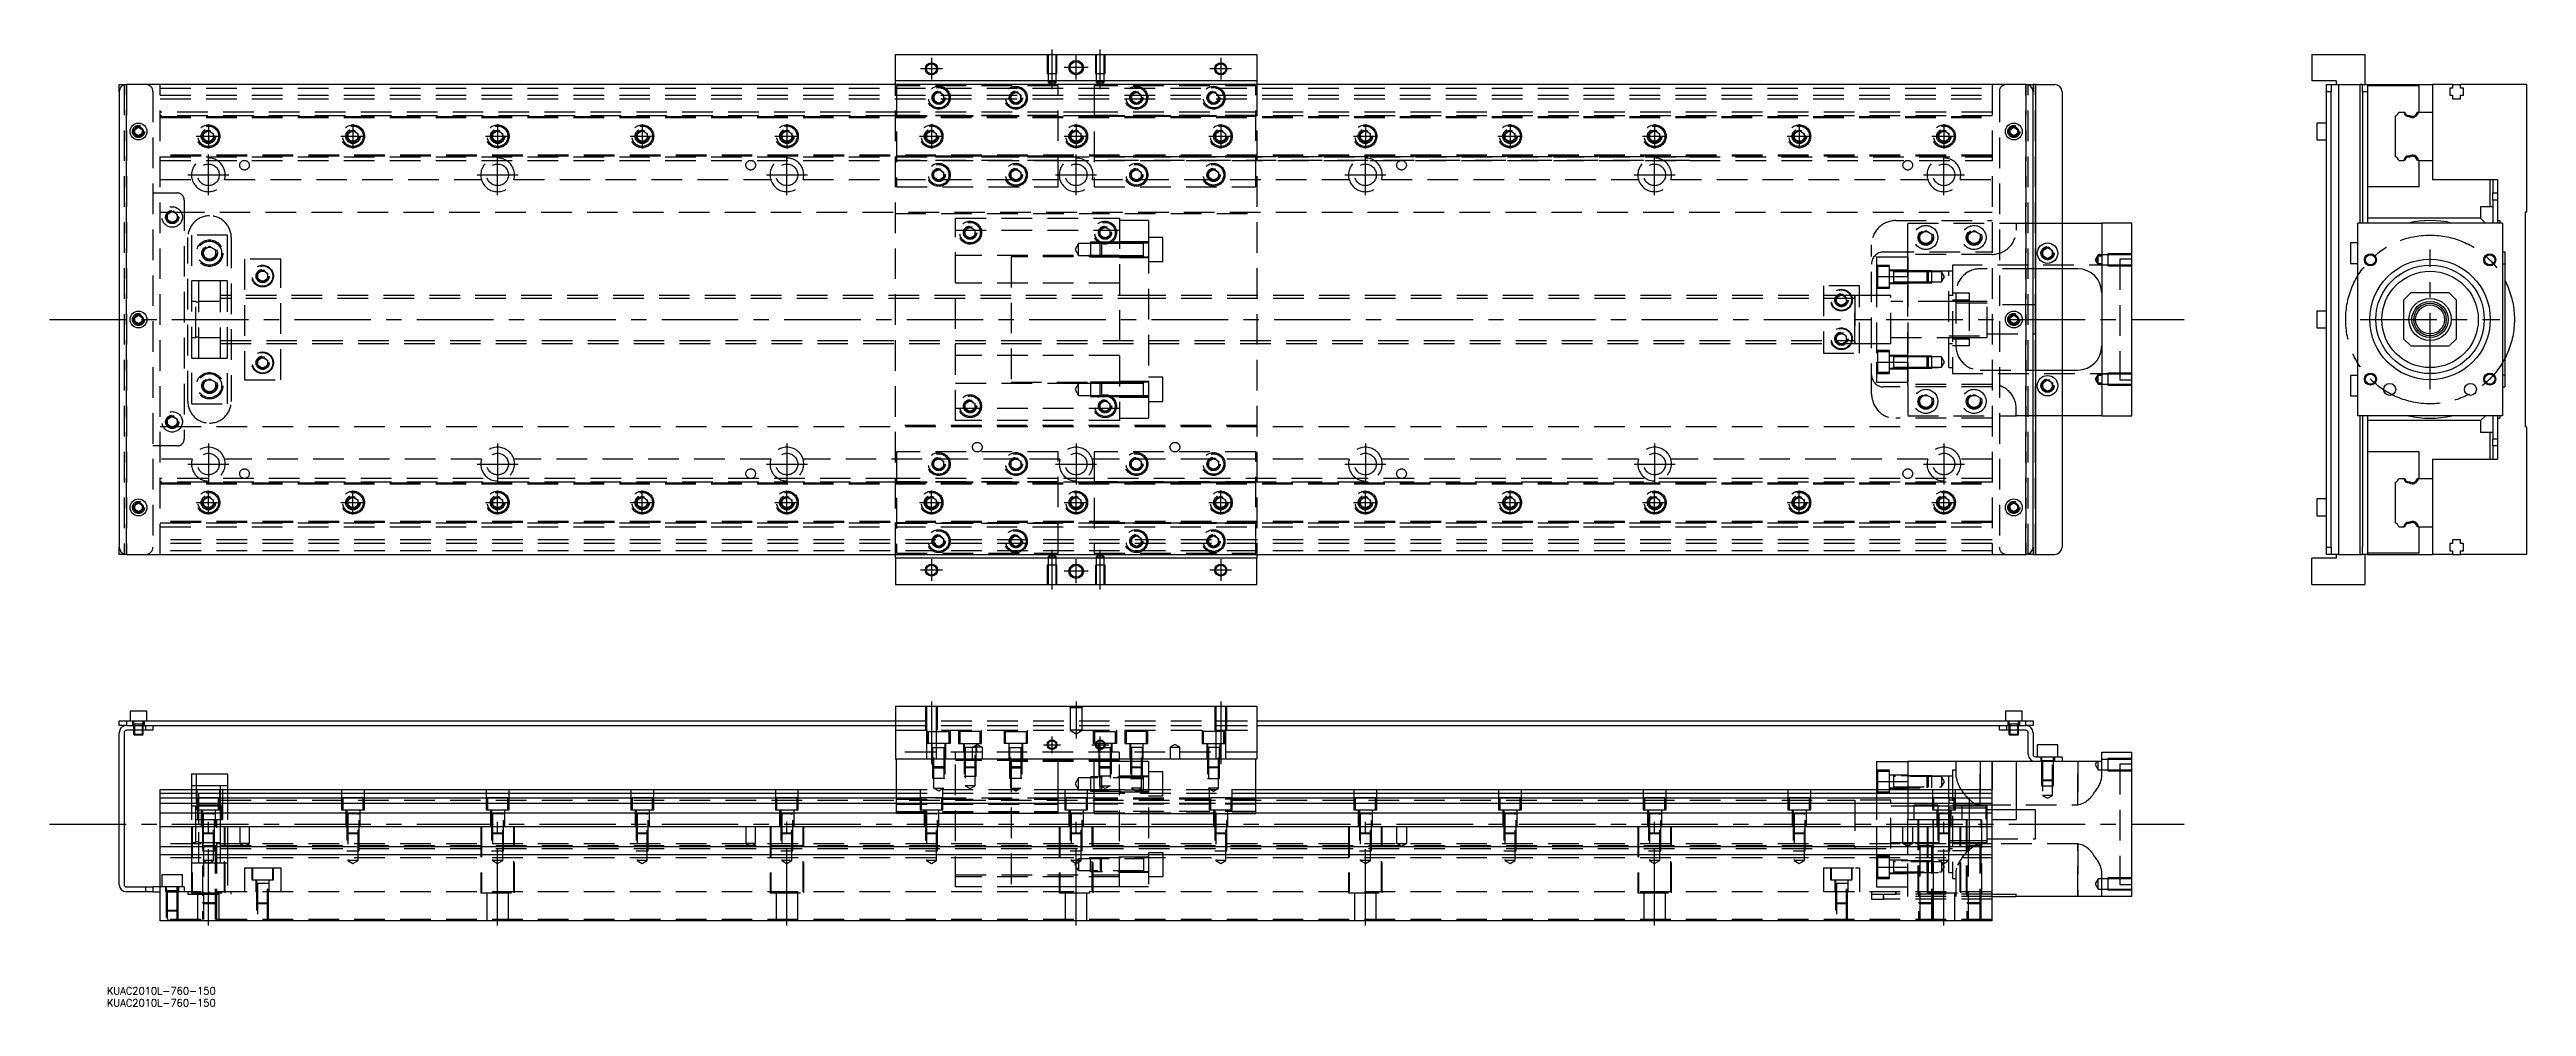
# Model space of a CAD drawing. Extents: x -29 to 999, y -285 to 112.
import ezdxf

# ---------------------------------------------------------------- set-up
doc = ezdxf.new("R2010")
doc.units = 0
doc.linetypes.add('CENTER', pattern=[50.8, 31.75, -6.35, 6.35, -6.35])
doc.linetypes.add('DASHED', pattern=[19.05, 12.7, -6.35])
doc.layers.get('0').update_dxf_attribs({"linetype": 'CONTINUOUS'})
doc.layers.add('CENTER', color=1, linetype='CENTER')
doc.styles.get("Standard").update_dxf_attribs({"font": 'txt.shx', "height": 3, "bigfont": 'bigfont.shx'})

# ---------------------------------------------------------------- blocks, each defined once
blk = doc.blocks.new('*U2')
at = {"color": 7, "linetype": 'CONTINUOUS'}
blk.add_text('KUAC2010L-760-150', height=3, dxfattribs=at).set_placement((-5.1, -280.1))
blk = doc.blocks.new('*U3')
at = {"color": 7, "linetype": 'CONTINUOUS'}
blk.add_text('KUAC2010L-760-150', height=3, dxfattribs=at).set_placement((-5.1, -285.1))

msp = doc.modelspace()

# ---------------------------------------------------------------- linework, layer by layer
at = {"color": 7, "linetype": 'CONTINUOUS'}
for p, q in [((322, 99), (322, 110)), ((322, 110), (472, 110)), ((472, 110), (472, 99)), ((909.68, 110), (909.68, 99)), ((909.68, 110), (931.68, 110)), ((931.68, 110), (931.68, 97.5)), ((0, 94.5), (0, 97.5)), ((0, 97.5), (3, 97.5)), ((0, 94.5), (0, -94.5)), ((791, 97.5), (3, 97.5)), ((472, 99), (322, 99)), ((322, 97.5), (322, 99)), ((472, 99), (472, 97.5)), ((791, 97.5), (794, 97.5)), ((794, 97.5), (794, 94.5)), ((795, 97.5), (794, 97.5)), ((794, -94.5), (794, 94.5)), ((795, 97.5), (795, -97.5)), ((795, 97.5), (803, 97.5)), ((806, 94.5), (806, -94.5)), ((919.68, 99), (909.68, 99)), ((915.68, 97.5), (917.68, 97.5)), ((915.68, 94.5), (915.68, 97.5)), ((917.68, 94.5), (915.68, 94.5)), ((915.68, -94.5), (915.68, 94.5)), ((917.68, 97.5), (917.68, 94.5)), ((917.68, 97.5), (920.68, 97.5)), ((917.68, -94.5), (917.68, 94.5)), ((919.68, 99), (919.68, 97.5)), ((920.68, 97.5), (920.68, -97.5)), ((920.68, 97.5), (929.68, 97.5)), ((929.68, 40), (929.68, 97.5)), ((930.68, 97.5), (929.68, 97.5)), ((930.68, 97.5), (932.68, 97.5)), ((930.68, 94.5), (930.68, 97.5)), ((932.68, 94.5), (930.68, 94.5)), ((930.68, 94.5), (930.68, 40)), ((932.68, 97.5), (932.68, 94.5)), ((932.68, 97.5), (959.68, 97.5)), ((954.18, 97), (932.68, 97)), ((932.68, 94.5), (932.68, 40)), ((954.18, 86), (954.18, 97)), ((959.68, 97.5), (959.68, 86)), ((967.98, 97.5), (959.68, 97.5)), ((967.98, 96), (966.83, 96)), ((966.83, 96), (966.83, 93)), ((966.83, 93), (967.98, 93)), ((967.98, 97.5), (971.38, 97.5)), ((967.98, 97.5), (967.98, 96)), ((967.98, 93), (967.98, 91.5)), ((971.38, 96), (971.38, 97.5)), ((998.68, 97.5), (971.38, 97.5)), ((972.53, 96), (971.38, 96)), ((971.38, 91.5), (971.38, 93)), ((971.38, 93), (972.53, 93)), ((972.53, 93), (972.53, 96)), ((998.68, 97.5), (998.68, 44.5)), ((944.18, 84.460392), (944.18, 67.539608)), ((945.719608, 86), (947.80154, 86)), ((947.80154, 86), (948.20668, 86)), ((953.357372, 86), (953.861934, 86)), ((953.861934, 86), (959.68, 86)), ((959.68, 86), (959.68, 66)), ((959.68, 86), (959.68, 66)), ((967.98, 91.5), (971.38, 91.5)), ((6.5, 78.866026), (8, 79.73205)), ((6.5, 77.133974), (6.5, 78.866026)), ((8, 76.26795), (6.5, 77.133974)), ((8, 79.73205), (9.5, 78.866026)), ((9.5, 77.133974), (8, 76.26795)), ((9.5, 78.866026), (9.5, 77.133974)), ((784.5, 78.866026), (786, 79.73205)), ((784.5, 77.133974), (784.5, 78.866026)), ((786, 76.26795), (784.5, 77.133974)), ((786, 79.73205), (787.5, 78.866026)), ((787.5, 77.133974), (786, 76.26795)), ((787.5, 78.866026), (787.5, 77.133974)), ((911.68, 81.5), (911.68, 78)), ((915.68, 81.5), (911.68, 81.5)), ((911.68, 78), (911.68, 74.5)), ((911.68, 74.5), (915.68, 74.5)), ((945.719608, 66), (947.80154, 66)), ((948.20668, 66), (947.80154, 66)), ((953.861934, 66), (953.357372, 66)), ((953.861934, 66), (959.68, 66)), ((954.18, 55), (954.18, 66)), ((959.68, 66), (959.68, 58)), ((954.18, 55), (932.68, 55)), ((959.68, 58), (986.68, 58)), ((983.68, 46.75), (983.68, 58)), ((984.68, 58), (984.68, 52.5)), ((984.68, 52.5), (986.68, 52.5)), ((984.68, 49.5), (984.68, 52.5)), ((986.68, 58), (986.68, 41)), ((979.68, 42), (932.68, 42)), ((979.68, 46.75), (979.68, 42.5)), ((984.68, 46.75), (979.68, 46.75)), ((979.68, 42.5), (979.68, 42)), ((981.68, 40), (979.68, 42)), ((986.68, 49.5), (984.68, 49.5)), ((984.68, 49.5), (984.68, 40)), ((998.68, 44.5), (998.18, 44.5)), ((998.18, 44.5), (998.18, -44.5)), ((806, 40), (822.5, 40)), ((822.5, 40), (822.5, -40)), ((835, 40), (822.5, 40)), ((835, -40), (835, 40)), ((925.68, 31.75), (925.68, 27.5)), ((928.68, 31.75), (925.68, 31.75)), ((928.68, -40), (928.68, 40)), ((988.68, 40), (928.68, 40)), ((986.68, 41), (987.68, 41)), ((986.68, 41), (986.68, 40)), ((987.68, 41), (987.68, 40)), ((988.68, 40), (988.68, -40)), ((798, 28.6547), (800, 29.809402)), ((798, 26.3453), (798, 28.6547)), ((800, 25.190598), (798, 26.3453)), ((800, 29.809402), (802, 28.6547)), ((802, 26.3453), (800, 25.190598)), ((802, 28.6547), (802, 26.3453)), ((812.5, 21), (806, 21)), ((925.68, 27.5), (925.68, 23.25)), ((925.68, 23.25), (928.68, 23.25)), ((988.68, 28), (989.68, 28)), ((989.68, 23), (988.68, 23)), ((989.68, 28), (989.68, -28)), ((950.68, 11), (947.68, 8)), ((966.68, 11), (950.68, 11)), ((969.68, 8), (966.68, 11)), ((6.5, 0.866026), (8, 1.73205)), ((6.5, -0.866026), (6.5, 0.866026)), ((8, 1.73205), (9.5, 0.866026)), ((9.5, 0.866026), (9.5, -0.866026)), ((784.5, 0.866026), (786, 1.73205)), ((784.5, -0.866026), (784.5, 0.866026)), ((786, 1.73205), (787.5, 0.866026)), ((787.5, 0.866026), (787.5, -0.866026)), ((911.68, 3.5), (911.68, 0)), ((915.68, 3.5), (911.68, 3.5)), ((947.68, 8), (947.68, -8)), ((969.68, -8), (969.68, 8)), ((8, -1.73205), (6.5, -0.866026)), ((9.5, -0.866026), (8, -1.73205)), ((786, -1.73205), (784.5, -0.866026)), ((787.5, -0.866026), (786, -1.73205)), ((911.68, 0), (911.68, -3.5)), ((911.68, -3.5), (915.68, -3.5)), ((947.68, -8), (950.68, -11)), ((966.68, -11), (969.68, -8)), ((950.68, -11), (966.68, -11)), ((798, -26.3453), (800, -25.190598)), ((798, -28.6547), (798, -26.3453)), ((800, -29.809402), (798, -28.6547)), ((800, -25.190598), (802, -26.3453)), ((802, -28.6547), (800, -29.809402)), ((802, -26.3453), (802, -28.6547)), ((806, -21), (812.5, -21)), ((925.68, -23.25), (925.68, -27.5)), ((928.68, -23.25), (925.68, -23.25)), ((925.68, -27.5), (925.68, -31.75)), ((988.68, -23), (989.68, -23)), ((988.68, -28), (989.68, -28)), ((822.5, -40), (806, -40)), ((822.5, -40), (835, -40)), ((925.68, -31.75), (928.68, -31.75)), ((988.68, -40), (928.68, -40)), ((929.68, -97.5), (929.68, -40)), ((930.68, -40), (930.68, -94.5)), ((932.68, -40), (932.68, -94.5)), ((979.68, -42), (981.68, -40)), ((984.68, -40), (984.68, -49.5)), ((986.28, -39.999994), (986.28, -40.000852)), ((986.68, -40), (986.68, -41)), ((986.68, -41), (986.68, -58)), ((986.68, -41), (987.68, -41)), ((987.68, -40), (987.68, -41)), ((979.68, -42), (932.68, -42)), ((979.68, -42), (979.68, -42.5)), ((979.68, -42.5), (979.68, -46.75)), ((979.68, -46.75), (984.68, -46.75)), ((983.68, -58), (983.68, -46.75)), ((984.68, -49.5), (986.68, -49.5)), ((984.68, -52.5), (984.68, -49.5)), ((998.68, -44.5), (998.18, -44.5)), ((998.68, -44.5), (998.68, -97.5)), ((954.18, -55), (932.68, -55)), ((954.18, -66), (954.18, -55)), ((959.68, -58), (959.68, -66)), ((959.68, -58), (986.68, -58)), ((986.68, -52.5), (984.68, -52.5)), ((984.68, -52.5), (984.68, -58)), ((944.18, -67.539608), (944.18, -84.460392)), ((945.719608, -66), (947.80154, -66)), ((947.80154, -66), (948.20668, -66)), ((953.357372, -66), (953.861934, -66)), ((953.861934, -66), (959.68, -66)), ((959.68, -66), (959.68, -86)), ((959.68, -66), (959.68, -86)), ((6.5, -77.133974), (8, -76.26795)), ((6.5, -78.866026), (6.5, -77.133974)), ((8, -79.73205), (6.5, -78.866026)), ((8, -76.26795), (9.5, -77.133974)), ((9.5, -78.866026), (8, -79.73205)), ((9.5, -77.133974), (9.5, -78.866026)), ((784.5, -77.133974), (786, -76.26795)), ((784.5, -78.866026), (784.5, -77.133974)), ((786, -79.73205), (784.5, -78.866026)), ((786, -76.26795), (787.5, -77.133974)), ((787.5, -78.866026), (786, -79.73205)), ((787.5, -77.133974), (787.5, -78.866026)), ((911.68, -74.5), (911.68, -78)), ((915.68, -74.5), (911.68, -74.5)), ((911.68, -78), (911.68, -81.5)), ((911.68, -81.5), (915.68, -81.5)), ((945.719608, -86), (947.80154, -86)), ((948.20668, -86), (947.80154, -86)), ((953.861934, -86), (953.357372, -86)), ((953.861934, -86), (959.68, -86)), ((954.18, -97), (954.18, -86)), ((959.68, -86), (959.68, -97.5)), ((971.38, -91.5), (967.98, -91.5)), ((967.98, -91.5), (967.98, -93)), ((971.38, -93), (971.38, -91.5)), ((0, -97.5), (0, -94.5)), ((3, -97.5), (0, -97.5)), ((3, -97.5), (791, -97.5)), ((322, -99), (322, -97.5)), ((322, -99), (322, -110)), ((472, -99), (322, -99)), ((472, -97.5), (472, -99)), ((472, -110), (472, -99)), ((794, -97.5), (791, -97.5)), ((794, -94.5), (794, -97.5)), ((794, -97.5), (795, -97.5)), ((795, -97.5), (803, -97.5)), ((909.68, -110), (909.68, -99)), ((919.68, -99), (909.68, -99)), ((915.68, -94.5), (917.68, -94.5)), ((915.68, -97.5), (915.68, -94.5)), ((917.68, -97.5), (915.68, -97.5)), ((917.68, -94.5), (917.68, -97.5)), ((920.68, -97.5), (917.68, -97.5)), ((919.68, -97.5), (919.68, -99)), ((920.68, -97.5), (929.68, -97.5)), ((929.68, -97.5), (930.68, -97.5)), ((930.68, -97.5), (930.68, -94.5)), ((932.68, -97.5), (930.68, -97.5)), ((931.68, -97.5), (931.68, -110)), ((932.68, -94.5), (932.68, -97.5)), ((954.18, -97), (932.68, -97)), ((932.68, -97.5), (959.68, -97.5)), ((967.98, -97.5), (959.68, -97.5)), ((967.98, -93), (966.83, -93)), ((966.83, -93), (966.83, -96)), ((966.83, -96), (967.98, -96)), ((967.98, -96), (967.98, -97.5)), ((967.98, -97.5), (971.38, -97.5)), ((972.53, -93), (971.38, -93)), ((971.38, -97.5), (971.38, -96)), ((971.38, -96), (972.53, -96)), ((998.68, -97.5), (971.38, -97.5)), ((972.53, -96), (972.53, -93)), ((322, -110), (472, -110)), ((909.68, -110), (931.68, -110)), ((11.5, -162.49), (4.5, -162.49)), ((4.5, -162.49), (4.5, -166.49)), ((11.5, -166.49), (11.5, -162.49)), ((322, -160.49), (322, -182.49)), ((322, -160.49), (472, -160.49)), ((472, -160.49), (472, -182.49)), ((789.5, -162.49), (782.5, -162.49)), ((782.5, -162.49), (782.5, -166.49)), ((789.5, -166.49), (789.5, -162.49)), ((0, -168.49), (0, -166.49)), ((0, -166.49), (3, -166.49)), ((3, -168.49), (0, -168.49)), ((0, -234.49), (0, -171.49)), ((2, -171.49), (2, -234.49)), ((3, -166.49), (3, -168.49)), ((3, -166.49), (322, -166.49)), ((3, -168.49), (11, -168.49)), ((3, -168.49), (11, -168.49)), ((11, -170.49), (3, -170.49)), ((6, -170.49002), (6, -172.14)), ((6, -172.14), (10, -172.14)), ((6, -172.14), (6.35, -172.49)), ((6.35, -170.49002), (6.35, -172.49)), ((9.65, -172.49), (6.35, -172.49)), ((9.65, -172.49), (9.65, -170.49002)), ((9.65, -172.49), (10, -172.14)), ((10, -172.14), (10, -170.49002)), ((11, -168.49), (322, -168.49)), ((11, -170.49), (11, -168.49)), ((14, -170.49), (11, -170.49)), ((14, -168.49), (14, -170.49)), ((472, -166.49), (791, -166.49)), ((472, -168.49), (783, -168.49)), ((780, -170.49), (780, -168.49)), ((783, -170.49), (780, -170.49)), ((783, -168.49), (791, -168.49)), ((783, -168.49), (783, -170.49)), ((783, -168.49), (791, -168.49)), ((791, -170.49), (783, -170.49)), ((784, -170.49002), (784, -172.14)), ((784, -172.14), (788, -172.14)), ((784, -172.14), (784.35, -172.49)), ((784.35, -170.49002), (784.35, -172.49)), ((787.65, -172.49), (784.35, -172.49)), ((787.65, -172.49), (787.65, -170.49002)), ((787.65, -172.49), (788, -172.14)), ((788, -172.14), (788, -170.49002)), ((791, -168.49), (791, -166.49)), ((791, -166.49), (794, -166.49)), ((794, -168.49), (791, -168.49)), ((792, -180.49), (792, -171.49)), ((794, -166.49), (794, -168.49)), ((794, -171.49), (794, -180.49)), ((472, -182.49), (322, -182.49)), ((322.5, -204.99), (322.5, -182.49)), ((389.5, -204.99), (389.5, -182.49)), ((404.5, -204.99), (404.5, -182.49)), ((471.5, -204.99), (471.5, -182.49)), ((729, -183.49), (742, -183.49)), ((729, -183.49), (729, -191.70658)), ((742, -183.49), (742, -194.99)), ((777, -183.49), (742, -183.49)), ((777, -194.99), (777, -183.49)), ((787, -183.49), (777, -183.49)), ((787, -183.49), (787, -207.49)), ((795, -183.49), (787, -183.49)), ((795, -181.49), (803, -181.49)), ((803, -183.49), (795, -183.49)), ((804.25, -176.49), (795.75, -176.49)), ((795.75, -176.49), (795.75, -181.49)), ((803, -183.49), (803, -181.49)), ((803, -181.49), (806, -181.49)), ((806, -183.49), (803, -183.49)), ((804.25, -181.49), (804.25, -176.49)), ((806, -181.49), (806, -183.49)), ((822.5, -183.49), (806, -183.49)), ((822.5, -179.49), (835, -179.49)), ((822.5, -183.49), (822.5, -179.49)), ((835, -239.49), (835, -179.49)), ((17, -194.99), (322.5, -194.99)), ((17, -249.49), (17, -194.99)), ((30, -188.49), (45, -188.49)), ((30, -188.49), (30, -194.99)), ((45, -188.49), (45, -194.99)), ((389.5, -194.99), (404.5, -194.99)), ((471.5, -194.99), (777, -194.99)), ((729, -191.70658), (729, -194.99)), ((729, -191.70658), (742, -191.70658)), ((777, -249.49), (777, -194.99)), ((17, -196.529608), (322.5, -196.529608)), ((322.5, -198.61154), (17, -198.61154)), ((322.5, -200.826666), (17, -200.826666)), ((17, -204.671934), (322.5, -204.671934)), ((389.5, -204.99), (322.5, -204.99)), ((389.5, -196.529608), (404.5, -196.529608)), ((404.5, -198.61154), (389.5, -198.61154)), ((404.5, -200.826666), (389.5, -200.826666)), ((389.5, -204.671934), (404.5, -204.671934)), ((404.5, -204.99), (471.5, -204.99)), ((471.5, -196.529608), (777, -196.529608)), ((777, -198.61154), (471.5, -198.61154)), ((777, -200.826666), (471.5, -200.826666)), ((471.5, -204.671934), (777, -204.671934)), ((759, -201.989994), (759, -216.990006)), ((760.5, -202.74), (759, -202.74)), ((761.25, -202.74), (760.5, -202.74)), ((764.5, -202.74), (761.25, -202.74)), ((767.5, -202.74), (764.5, -202.74)), ((774.5, -202.74), (767.5, -202.74)), ((775, -202.74), (774.5, -202.74)), ((777, -210.49), (17, -210.49)), ((759, -209.49), (759, -216.990006)), ((777, -207.49), (787, -207.49)), ((777, -218.79), (17, -218.79)), ((777, -222.19), (17, -222.19)), ((759, -216.24), (775, -216.24)), ((3, -235.49), (11, -235.49)), ((11, -237.49), (11, -235.49)), ((11, -235.49), (14, -235.49)), ((14, -235.49), (14, -237.49)), ((17, -235.49), (14, -235.49)), ((11, -237.49), (3, -237.49)), ((14, -237.49), (11, -237.49)), ((14, -237.49), (17, -237.49)), ((777, -238.49), (787, -238.49)), ((777, -239.49), (787, -239.49)), ((787, -239.49), (787, -238.49)), ((835, -239.49), (787, -239.49)), ((777, -249.49), (17, -249.49))]:
    msp.add_line(p, q, dxfattribs=at)
at = {"color": 3, "linetype": 'DASHED'}
for p, q in [((385.000006, 110), (385.000006, 102)), ((385.35, 110), (385.35, 102)), ((388.65, 102), (388.65, 110)), ((388.999994, 102), (388.999994, 110)), ((405.000006, 110), (405.000006, 102)), ((405.35, 110), (405.35, 102)), ((408.65, 102), (408.65, 110)), ((408.999994, 102), (408.999994, 110)), ((2, 97.5), (2, -97.5)), ((3, 97.5), (3, -97.5)), ((3, -97.5), (3, 97.5)), ((3, -97.5), (3, 97.5)), ((3, 97.5), (3, -97.5)), ((14, 94.5), (14, -94.5)), ((17, -97.5), (17, 97.5)), ((17, 96), (777, 96)), ((17, 93), (777, 93)), ((322, -97.5), (322, 97.5)), ((389.5, 97), (322.5, 97)), ((322.5, 97), (322.5, 55)), ((338, 93.1547), (340, 94.309402)), ((338, 90.8453), (338, 93.1547)), ((340, 94.309402), (342, 93.1547)), ((342, 93.1547), (342, 90.8453)), ((370, 93.1547), (372, 94.309402)), ((370, 90.8453), (370, 93.1547)), ((372, 94.309402), (374, 93.1547)), ((374, 93.1547), (374, 90.8453)), ((385.000006, 102), (388.999994, 102)), ((385.35, 102), (385.35, 98.5)), ((388.65, 98.5), (385.35, 98.5)), ((385.35, 98.5), (387, 97.547372)), ((387, 97.547372), (388.65, 98.5)), ((388.65, 98.5), (388.65, 102)), ((389.5, 55), (389.5, 97)), ((471.5, 97), (404.5, 97)), ((404.5, 97), (404.5, 55)), ((405.000006, 102), (408.999994, 102)), ((405.35, 102), (405.35, 98.5)), ((408.65, 98.5), (405.35, 98.5)), ((405.35, 98.5), (407, 97.547372)), ((407, 97.547372), (408.65, 98.5)), ((408.65, 98.5), (408.65, 102)), ((420, 93.1547), (422, 94.309402)), ((420, 90.8453), (420, 93.1547)), ((422, 94.309402), (424, 93.1547)), ((424, 93.1547), (424, 90.8453)), ((452, 93.1547), (454, 94.309402)), ((452, 90.8453), (452, 93.1547)), ((454, 94.309402), (456, 93.1547)), ((456, 93.1547), (456, 90.8453)), ((471.5, 55), (471.5, 97)), ((472, 97.5), (472, -97.5)), ((777, 97.5), (777, -97.5)), ((780, 94.5), (780, -94.5)), ((791, -97.5), (791, 97.5)), ((791, 97.5), (791, -97.5)), ((792, -97.5), (792, 97.5)), ((795, -97.5), (795, 97.5)), ((17, 91.5), (777, 91.5)), ((322.5, 86), (17, 86)), ((322.5, 84.460392), (17, 84.460392)), ((17, 84.204452), (777, 84.204452)), ((17, 84.2), (777, 84.2)), ((17, 83.8), (777, 83.8)), ((389.5, 86), (322.5, 86)), ((389.5, 86), (322.5, 86)), ((389.5, 84.643014), (322.5, 84.643014)), ((322.5, 84.6), (389.5, 84.6)), ((389.5, 84.460392), (322.5, 84.460392)), ((389.5, 84.460392), (322.5, 84.460392)), ((322.5, 84.3), (389.5, 84.3)), ((337.5, 92), (337.512884, 92.253488)), ((340, 89.690598), (338, 90.8453)), ((342, 90.8453), (340, 89.690598)), ((369.5, 92), (369.518502, 92.303588)), ((372, 89.690598), (370, 90.8453)), ((374, 90.8453), (372, 89.690598)), ((404.5, 86), (389.5, 86)), ((404.5, 84.460392), (389.5, 84.460392)), ((471.5, 86), (404.5, 86)), ((471.5, 86), (404.5, 86)), ((471.5, 84.643014), (404.5, 84.643014)), ((404.5, 84.6), (471.5, 84.6)), ((471.5, 84.460392), (404.5, 84.460392)), ((471.5, 84.460392), (404.5, 84.460392)), ((404.5, 84.3), (471.5, 84.3)), ((422, 89.690598), (420, 90.8453)), ((424, 90.8453), (422, 89.690598)), ((424.483582, 92.286038), (424.5, 92)), ((454, 89.690598), (452, 90.8453)), ((456, 90.8453), (454, 89.690598)), ((456.483582, 92.286038), (456.5, 92)), ((777, 86), (471.5, 86)), ((777, 84.460392), (471.5, 84.460392)), ((9.973226, 78.326156), (10, 78)), ((35, 77.1547), (37, 78.309402)), ((35, 74.8453), (35, 77.1547)), ((37, 73.690598), (35, 74.8453)), ((37, 78.309402), (39, 77.1547)), ((39, 74.8453), (37, 73.690598)), ((39, 77.1547), (39, 74.8453)), ((39.483582, 76.286038), (39.5, 76)), ((94.5, 76), (94.518502, 76.303588)), ((95, 77.1547), (97, 78.309402)), ((95, 74.8453), (95, 77.1547)), ((97, 73.690598), (95, 74.8453)), ((97, 78.309402), (99, 77.1547)), ((99, 74.8453), (97, 73.690598)), ((99, 77.1547), (99, 74.8453)), ((155, 77.1547), (157, 78.309402)), ((155, 74.8453), (155, 77.1547)), ((157, 73.690598), (155, 74.8453)), ((157, 78.309402), (159, 77.1547)), ((159, 74.8453), (157, 73.690598)), ((159, 77.1547), (159, 74.8453)), ((159.483582, 76.286038), (159.5, 76)), ((214.5, 76), (214.518502, 76.303588)), ((215, 77.1547), (217, 78.309402)), ((215, 74.8453), (215, 77.1547)), ((217, 73.690598), (215, 74.8453)), ((217, 78.309402), (219, 77.1547)), ((219, 74.8453), (217, 73.690598)), ((219, 77.1547), (219, 74.8453)), ((275, 77.1547), (277, 78.309402)), ((275, 74.8453), (275, 77.1547)), ((277, 73.690598), (275, 74.8453)), ((277, 78.309402), (279, 77.1547)), ((279, 74.8453), (277, 73.690598)), ((279, 77.1547), (279, 74.8453)), ((279.483582, 76.286038), (279.5, 76)), ((335, 77.1547), (337, 78.309402)), ((335, 74.8453), (335, 77.1547)), ((337, 73.690598), (335, 74.8453)), ((337, 78.309402), (339, 77.1547)), ((339, 74.8453), (337, 73.690598)), ((339, 77.1547), (339, 74.8453)), ((339.483582, 76.286038), (339.5, 76)), ((395, 77.1547), (397, 78.309402)), ((395, 74.8453), (395, 77.1547)), ((397, 73.690598), (395, 74.8453)), ((397, 78.309402), (399, 77.1547)), ((399, 74.8453), (397, 73.690598)), ((399, 77.1547), (399, 74.8453)), ((399.483582, 76.286038), (399.5, 76)), ((454.5, 76), (454.512884, 76.253488)), ((455, 77.1547), (457, 78.309402)), ((455, 74.8453), (455, 77.1547)), ((457, 73.690598), (455, 74.8453)), ((457, 78.309402), (459, 77.1547)), ((459, 74.8453), (457, 73.690598)), ((459, 77.1547), (459, 74.8453)), ((514.5, 76), (514.512884, 76.253488)), ((515, 77.1547), (517, 78.309402)), ((515, 74.8453), (515, 77.1547)), ((517, 73.690598), (515, 74.8453)), ((517, 78.309402), (519, 77.1547)), ((519, 74.8453), (517, 73.690598)), ((519, 77.1547), (519, 74.8453)), ((575, 77.1547), (577, 78.309402)), ((575, 74.8453), (575, 77.1547)), ((577, 73.690598), (575, 74.8453)), ((577, 78.309402), (579, 77.1547)), ((579, 74.8453), (577, 73.690598)), ((579, 77.1547), (579, 74.8453)), ((579.483582, 76.286038), (579.5, 76)), ((634.5, 76), (634.512884, 76.253488)), ((635, 77.1547), (637, 78.309402)), ((635, 74.8453), (635, 77.1547)), ((637, 73.690598), (635, 74.8453)), ((637, 78.309402), (639, 77.1547)), ((639, 74.8453), (637, 73.690598)), ((639, 77.1547), (639, 74.8453)), ((695, 77.1547), (697, 78.309402)), ((695, 74.8453), (695, 77.1547)), ((697, 73.690598), (695, 74.8453)), ((697, 78.309402), (699, 77.1547)), ((699, 74.8453), (697, 73.690598)), ((699, 77.1547), (699, 74.8453)), ((699.483582, 76.286038), (699.5, 76)), ((754.5, 76), (754.518502, 76.303588)), ((755, 77.1547), (757, 78.309402)), ((755, 74.8453), (755, 77.1547)), ((757, 73.690598), (755, 74.8453)), ((757, 78.309402), (759, 77.1547)), ((759, 74.8453), (757, 73.690598)), ((759, 77.1547), (759, 74.8453)), ((784, 78), (784.030168, 78.346066)), ((777, 68.2), (17, 68.2)), ((777, 67.8), (17, 67.8)), ((777, 67.795548), (17, 67.795548)), ((17, 67.539608), (322.5, 67.539608)), ((17, 66), (322.5, 66)), ((389.5, 67.7), (322.5, 67.7)), ((389.5, 67.539608), (322.5, 67.539608)), ((322.5, 67.539608), (389.5, 67.539608)), ((389.5, 67.4), (322.5, 67.4)), ((389.5, 67.356986), (322.5, 67.356986)), ((389.5, 66), (322.5, 66)), ((322.5, 66), (389.5, 66)), ((338, 61.1547), (340, 62.309402)), ((340, 62.309402), (342, 61.1547)), ((370, 61.1547), (372, 62.309402)), ((372, 62.309402), (374, 61.1547)), ((389.5, 67.539608), (404.5, 67.539608)), ((389.5, 66), (404.5, 66)), ((471.5, 67.7), (404.5, 67.7)), ((651.5, 67.539608), (404.5, 67.539608)), ((404.5, 67.539608), (651.5, 67.539608)), ((471.5, 67.4), (404.5, 67.4)), ((471.5, 67.356986), (404.5, 67.356986)), ((651.5, 66), (404.5, 66)), ((404.5, 66), (651.5, 66)), ((420, 61.1547), (422, 62.309402)), ((422, 62.309402), (424, 61.1547)), ((452, 61.1547), (454, 62.309402)), ((454, 62.309402), (456, 61.1547)), ((651.5, 67.539608), (777, 67.539608)), ((651.5, 66), (777, 66)), ((14, 52.5), (24, 52.5)), ((17, 58), (30.291796, 58)), ((43.708204, 58), (150.291796, 58)), ((163.708204, 58), (270.291796, 58)), ((283.708204, 58), (390.291796, 58)), ((322.5, 55), (389.5, 55)), ((338, 58.8453), (338, 61.1547)), ((340, 57.690598), (338, 58.8453)), ((342, 58.8453), (340, 57.690598)), ((342, 61.1547), (342, 58.8453)), ((342.483582, 60.286038), (342.5, 60)), ((370, 58.8453), (370, 61.1547)), ((372, 57.690598), (370, 58.8453)), ((374, 58.8453), (372, 57.690598)), ((374, 61.1547), (374, 58.8453)), ((374.483582, 60.286038), (374.5, 60)), ((403.708204, 58), (510.291796, 58)), ((404.5, 55), (471.5, 55)), ((420, 58.8453), (420, 61.1547)), ((422, 57.690598), (420, 58.8453)), ((424, 58.8453), (422, 57.690598)), ((424, 61.1547), (424, 58.8453)), ((424.483582, 60.286038), (424.5, 60)), ((452, 58.8453), (452, 61.1547)), ((454, 57.690598), (452, 58.8453)), ((456, 58.8453), (454, 57.690598)), ((456, 61.1547), (456, 58.8453)), ((456.483582, 60.286038), (456.5, 60)), ((523.708204, 58), (630.291796, 58)), ((643.708204, 58), (750.291796, 58)), ((763.708204, 58), (777, 58)), ((17, 44.5), (21.359688, 44.5)), ((20, 43.6547), (22, 44.809402)), ((20, 41.3453), (20, 43.6547)), ((22, 40.190598), (20, 41.3453)), ((22, 44.809402), (24, 43.6547)), ((24, 41.3453), (22, 40.190598)), ((22.640312, 44.5), (777, 44.5)), ((24, 43.6547), (24, 41.3453)), ((24.483582, 42.786038), (24.5, 42.5)), ((27, 49.5), (27, -49.5)), ((322, 44), (472, 44)), ((347, 42), (415, 42)), ((347, -42), (347, 42)), ((415, 42), (415, -42)), ((28.5, -34), (28.5, 34)), ((45, 35), (30, 35)), ((30, 35), (30, -35)), ((45, -35), (45, 35)), ((46.5, 34), (46.5, -34)), ((347, 37), (415, 37)), ((350.5, 36), (350.512884, 36.253488)), ((351, 37.1547), (353, 38.309402)), ((351, 34.8453), (351, 37.1547)), ((353, 33.690598), (351, 34.8453)), ((353, 38.309402), (355, 37.1547)), ((355, 34.8453), (353, 33.690598)), ((355, 37.1547), (355, 34.8453)), ((398, 31.511852), (396.556624, 29.011852)), ((398, 26.511852), (398, 31.511852)), ((403, 31.511852), (398, 31.511852)), ((403, 32.011846), (403, 26.011856)), ((407.49998, 32.011846), (403, 32.011846)), ((406.99998, 31.511852), (403, 31.511852)), ((407, 37.1547), (409, 38.309402)), ((407, 34.8453), (407, 37.1547)), ((409, 33.690598), (407, 34.8453)), ((407.5, 32.011852), (407, 31.511852)), ((407, 26.511852), (407, 31.511852)), ((415, 31.511852), (407, 31.511852)), ((415, 31.511852), (407, 31.511852)), ((407.5, 32.011852), (407.5, 26.011852)), ((415, 32.011852), (407.5, 32.011852)), ((415, 32.011846), (407.5, 32.011846)), ((409, 38.309402), (411, 37.1547)), ((411, 34.8453), (409, 33.690598)), ((411, 37.1547), (411, 34.8453)), ((411.483582, 36.286038), (411.5, 36)), ((427, 41), (415, 41)), ((427, 32.261852), (415, 32.261852)), ((427, 31.701734), (415, 31.701734)), ((425.005, 32.011852), (415.00002, 32.011852)), ((425, 31.511852), (415.00002, 31.511852)), ((427, 32.011852), (424.995, 32.011852)), ((425, 26.011846), (425, 32.011856)), ((427, 41), (427, 31.701734)), ((433, 34.011852), (427, 34.011852)), ((427, 31.701734), (427, -31.701734)), ((433, 24.011852), (433, 34.011852)), ((727, -31), (727, 31)), ((737, 41), (777, 41)), ((742, 27), (742, 40)), ((742, 40), (787, 40)), ((746.5, 34), (746.520026, 34.346056)), ((747, 35.443376), (749.5, 36.886752)), ((747, 32.556624), (747, 35.443376)), ((749.5, 31.113248), (747, 32.556624)), ((749.5, 36.886752), (752, 35.443376)), ((752, 32.556624), (749.5, 31.113248)), ((752, 35.443376), (752, 32.556624)), ((766.5, 34), (766.520026, 34.346056)), ((767, 35.443376), (769.5, 36.886752)), ((767, 32.556624), (767, 35.443376)), ((769.5, 31.113248), (767, 32.556624)), ((769.5, 36.886752), (772, 35.443376)), ((772, 32.556624), (769.5, 31.113248)), ((772, 35.443376), (772, 32.556624)), ((787, 40), (787, 37)), ((787, 40), (794, 40)), ((794, 40), (806, 40)), ((34.5, 27.5), (34.520026, 27.846056)), ((35, 28.943376), (37.5, 30.386752)), ((35, 26.056624), (35, 28.943376)), ((37.5, 24.613248), (35, 26.056624)), ((37.5, 30.386752), (40, 28.943376)), ((40, 26.056624), (37.5, 24.613248)), ((40, 28.943376), (40, 26.056624)), ((67, 25), (52, 25)), ((52, 25), (52, -25)), ((67, -25), (67, 25)), ((415, 26.5), (347, 26.5)), ((370, 26), (370, -26)), ((415, 26), (370, 26)), ((396.556624, 29.011852), (398, 26.511852)), ((398, 26.511852), (403, 26.511852)), ((403, 26.511852), (406.99998, 26.511852)), ((403, 26.011856), (407.49998, 26.011856)), ((407, 26.511852), (415, 26.511852)), ((407, 26.511852), (415, 26.511852)), ((407, 26.511852), (407.5, 26.011852)), ((407.5, 26.011856), (415, 26.011856)), ((407.5, 26.011852), (415, 26.011852)), ((415, 25.761852), (427, 25.761852)), ((415.00002, 26.511852), (425, 26.511852)), ((415.00002, 26.011852), (425.005, 26.011852)), ((424.995, 26.011852), (427, 26.011852)), ((427, 24.011852), (433, 24.011852)), ((729, 26), (742, 26)), ((729, 26), (729, 17.78342)), ((734.5, 22.42767), (729, 22.42767)), ((729.5, 21.92767), (729.5, 13.42767)), ((734.5, 21.92767), (729.5, 21.92767)), ((732, 28), (777, 28)), ((734.5, 12.92767), (734.5, 22.42767)), ((777, 27), (742, 27)), ((742, 17.78342), (742, 27)), ((742, 26), (742, 17.78342)), ((760.5, 22.5), (760.5, -22.5)), ((830, 22.5), (760.5, 22.5)), ((794, 21), (772, 21)), ((806, 21), (794, 21)), ((802.483582, 27.786038), (802.5, 27.5)), ((821, 26.848738), (819.787564, 24.748738)), ((819.787564, 24.748738), (821, 22.648738)), ((820.516436, 24.911344), (820.560666, 25.226886)), ((820.560666, 25.226886), (820.663852, 25.611128)), ((820.663852, 25.611128), (820.802956, 25.985522)), ((820.802956, 25.985522), (821, 26.435254)), ((821, 26.435254), (821, 26.848738)), ((825, 26.848738), (821, 26.848738)), ((821, 23.06222), (821, 26.435794)), ((821, 26.435254), (822.5, 26.435254)), ((821, 22.648738), (821, 23.06222)), ((822.5, 23.06222), (821, 23.06222)), ((821, 22.648738), (825, 22.648738)), ((825, 27.248732), (825, 22.248742)), ((835, 27.248732), (825, 27.248732)), ((835, 26.848738), (825, 26.848738)), ((825, 22.648738), (835, 22.648738)), ((825, 22.248742), (835, 22.248742)), ((830, 25), (830, -25)), ((835, 25), (830, 25)), ((33, 16), (30, 16)), ((33, -16), (33, 16)), ((42, 16), (33, 16)), ((42, 16), (33, 16)), ((42, -16), (42, 16)), ((45, 16), (42, 16)), ((57, 18), (57.012884, 18.253488)), ((57.5, 19.1547), (59.5, 20.309402)), ((57.5, 16.8453), (57.5, 19.1547)), ((59.5, 15.690598), (57.5, 16.8453)), ((59.5, 20.309402), (61.5, 19.1547)), ((61.5, 16.8453), (59.5, 15.690598)), ((61.5, 19.1547), (61.5, 16.8453)), ((415, 15), (347, 15)), ((722, 14), (707, 14)), ((707, 14), (707, -14)), ((712.5, 9.1547), (714.5, 10.309402)), ((714.5, 10.309402), (716.5, 9.1547)), ((722, -14), (722, 14)), ((729, 17.78342), (729, -17.78342)), ((729, 17.78342), (742, 17.78342)), ((729, 12.92767), (734.5, 12.92767)), ((729.5, 13.42767), (734.5, 13.42767)), ((742, 20.42767), (734.5, 20.42767)), ((736.105, 20.17767), (734.5, 20.17767)), ((734.5, 15.17767), (736.105, 15.17767)), ((734.5, 14.92767), (742, 14.92767)), ((741.99998, 20.17767), (736.095, 20.17767)), ((736.095, 15.17767), (741.99998, 15.17767)), ((736.1, 20.177674), (736.1, 15.177664)), ((736.1, 20.17767), (736.1, 19.92022)), ((736.1, 19.920202), (736.1, 20.17767)), ((741.99998, 19.77767), (736.1, 19.77767)), ((736.1, 15.57767), (741.99998, 15.57767)), ((736.1, 15.17767), (736.1, 15.435118)), ((736.1, 15.435068), (736.1, 15.17767)), ((750.1, 20.17767), (742, 20.17767)), ((750.1, 20.177664), (742, 20.177664)), ((759, 20), (742, 20)), ((759, 20), (742, 20)), ((750.5, 19.77767), (742, 19.77767)), ((750.5, 19.77767), (742, 19.77767)), ((742, 17.78342), (742, -17.78342)), ((742, -17.78342), (742, 17.78342)), ((742, 15.57767), (750.5, 15.57767)), ((742, 15.57767), (750.5, 15.57767)), ((742, 15.177674), (750.1, 15.177674)), ((742, 15.17767), (750.1, 15.17767)), ((750.1, 15.17767), (750.1, 20.17767)), ((750.5, 19.77767), (750.1, 20.17767)), ((750.1, 15.17767), (750.5, 15.57767)), ((752, 20.177664), (750.10002, 20.177664)), ((750.10002, 15.177674), (752, 15.177674)), ((750.5, 19.77767), (750.5, 15.57767)), ((752, 19.77767), (750.50002, 19.77767)), ((750.50002, 15.57767), (752, 15.57767)), ((752, 15.177674), (752, 20.177664)), ((756, 19.77767), (752, 19.77767)), ((752, 15.57767), (756, 15.57767)), ((756, 19.77767), (756, 15.57767)), ((757.212436, 17.67767), (756, 19.77767)), ((756, 15.57767), (757.212436, 17.67767)), ((759, -20), (759, 20)), ((760.5, 20), (759, 20)), ((760.5, 11), (767.5, 11)), ((762, 11), (762, -11)), ((767.5, 11), (767.5, 8)), ((6, 0), (6.030168, 0.346066)), ((31.85, 7.5), (30, 7.5)), ((31.85, -7.5), (31.85, 7.5)), ((33, 7.15), (31.85, 7.15)), ((42, 7.5), (33, 7.5)), ((42, 7.5), (33, 7.5)), ((369.99998, 10), (42, 10)), ((369.99998, 8.75), (42, 8.75)), ((427, 10), (370, 10)), ((427, 9.999994), (370, 9.999994)), ((427, 8.75), (370, 8.75)), ((427, 8.75), (370, 8.75)), ((720.005, 10), (427.00002, 10)), ((720, 8.75), (427.00002, 8.75)), ((712, 8), (712.018502, 8.303588)), ((712.5, 6.8453), (712.5, 9.1547)), ((714.5, 5.690598), (712.5, 6.8453)), ((716.5, 6.8453), (714.5, 5.690598)), ((716.5, 9.1547), (716.5, 6.8453)), ((729, 10), (719.995, 10)), ((720, 10.000006), (720, -10.000006)), ((720, 10.000006), (720, -10.000006)), ((720, -10), (720, 10)), ((720, 10), (720, 8.95213)), ((735, 10), (729, 10)), ((735, 10), (729, 10)), ((735, -10), (735, 10)), ((735, -10), (735, 10)), ((759.005, 7.5), (735, 7.5)), ((758.995, 7.5), (735, 7.5)), ((767.5, 7.5), (758.995, 7.5)), ((759.005, 7.5), (758.995, 7.5)), ((760.5, 10), (759, 10)), ((775, 6.75), (759, 6.75)), ((767.5, 7.5), (759.005, 7.5)), ((767.5, 8), (760.5, 8)), ((767.5, 8), (767.5, -8)), ((775, 7.5), (767.5, 7.5)), ((775, -7.5), (775, 7.5)), ((794, 6), (775, 6)), ((787.973226, 0.326156), (788, 0)), ((795, 6), (794, 6)), ((795, -6), (795, 6)), ((30, -7.5), (31.85, -7.5)), ((31.85, -7.15), (33, -7.15)), ((33, -7.5), (42, -7.5)), ((33, -7.5), (42, -7.5)), ((42, -8.75), (369.99998, -8.75)), ((42, -10), (369.99998, -10)), ((370, -8.75), (427, -8.75)), ((370, -8.75), (427, -8.75)), ((370, -9.999994), (427, -9.999994)), ((370, -10), (427, -10)), ((427.00002, -8.75), (720, -8.75)), ((427.00002, -10), (720.005, -10)), ((712, -8), (712.018502, -7.696412)), ((712.5, -6.8453), (714.5, -5.690598)), ((712.5, -9.1547), (712.5, -6.8453)), ((714.5, -10.309402), (712.5, -9.1547)), ((714.5, -5.690598), (716.5, -6.8453)), ((716.5, -9.1547), (714.5, -10.309402)), ((716.5, -6.8453), (716.5, -9.1547)), ((719.995, -10), (729, -10)), ((720, -8.95261), (720, -10)), ((729, -10), (735, -10)), ((729, -10), (735, -10)), ((735, -7.5), (759.005, -7.5)), ((735, -7.5), (758.995, -7.5)), ((758.995, -7.5), (767.5, -7.5)), ((758.995, -7.5), (759.005, -7.5)), ((759, -6.75), (775, -6.75)), ((759, -10), (760.5, -10)), ((759.005, -7.5), (767.5, -7.5)), ((760.5, -8), (767.5, -8)), ((767.5, -7.5), (775, -7.5)), ((767.5, -8), (767.5, -11)), ((775, -6), (794, -6)), ((794, -6), (795, -6)), ((30, -16), (33, -16)), ((33, -16), (42, -16)), ((33, -16), (42, -16)), ((42, -16), (45, -16)), ((57.5, -16.8453), (59.5, -15.690598)), ((57.5, -19.1547), (57.5, -16.8453)), ((59.5, -20.309402), (57.5, -19.1547)), ((59.5, -15.690598), (61.5, -16.8453)), ((61.5, -19.1547), (59.5, -20.309402)), ((61.5, -16.8453), (61.5, -19.1547)), ((61.983582, -17.713962), (62, -18)), ((415, -15), (347, -15)), ((707, -14), (722, -14)), ((734.5, -12.92767), (729, -12.92767)), ((729, -17.78342), (742, -17.78342)), ((729, -17.78342), (729, -26)), ((729.5, -13.42767), (729.5, -21.92767)), ((734.5, -13.42767), (729.5, -13.42767)), ((734.5, -22.42767), (734.5, -12.92767)), ((742, -14.92767), (734.5, -14.92767)), ((736.105, -15.17767), (734.5, -15.17767)), ((734.5, -20.17767), (736.105, -20.17767)), ((734.5, -20.42767), (742, -20.42767)), ((741.99998, -15.17767), (736.095, -15.17767)), ((736.095, -20.17767), (741.99998, -20.17767)), ((736.1, -15.177664), (736.1, -20.177674)), ((736.1, -15.177664), (736.1, -20.177674)), ((736.1, -15.17767), (736.1, -15.435118)), ((736.1, -15.435136), (736.1, -15.17767)), ((741.99998, -15.57767), (736.1, -15.57767)), ((736.1, -19.77767), (741.99998, -19.77767)), ((736.1, -20.17767), (736.1, -19.92022)), ((736.1, -19.920272), (736.1, -20.17767)), ((750.1, -15.17767), (742, -15.17767)), ((750.1, -15.177674), (742, -15.177674)), ((750.5, -15.57767), (742, -15.57767)), ((750.5, -15.57767), (742, -15.57767)), ((742, -17.78342), (742, -26)), ((742, -27), (742, -17.78342)), ((742, -19.77767), (750.5, -19.77767)), ((742, -19.77767), (750.5, -19.77767)), ((742, -20), (759, -20)), ((742, -20), (759, -20)), ((742, -20.177664), (750.1, -20.177664)), ((742, -20.17767), (750.1, -20.17767)), ((750.1, -20.17767), (750.1, -15.17767)), ((750.5, -15.57767), (750.1, -15.17767)), ((750.1, -20.17767), (750.5, -19.77767)), ((752, -15.177674), (750.10002, -15.177674)), ((750.10002, -20.177664), (752, -20.177664)), ((750.5, -15.57767), (750.5, -19.77767)), ((752, -15.57767), (750.50002, -15.57767)), ((750.50002, -19.77767), (752, -19.77767)), ((752, -20.177664), (752, -15.177674)), ((756, -15.57767), (752, -15.57767)), ((752, -19.77767), (756, -19.77767)), ((756, -15.57767), (756, -19.77767)), ((757.212436, -17.67767), (756, -15.57767)), ((756, -19.77767), (757.212436, -17.67767)), ((759, -20), (760.5, -20)), ((767.5, -11), (760.5, -11)), ((35, -26.056624), (37.5, -24.613248)), ((35, -28.943376), (35, -26.056624)), ((37.5, -30.386752), (35, -28.943376)), ((37.5, -24.613248), (40, -26.056624)), ((40, -28.943376), (37.5, -30.386752)), ((40, -26.056624), (40, -28.943376)), ((40.477798, -27.135694), (40.5, -27.5)), ((52, -25), (67, -25)), ((347, -26.5), (415, -26.5)), ((370, -26), (415, -26)), ((398, -26.511852), (396.556624, -29.011852)), ((396.556624, -29.011852), (398, -31.511852)), ((398, -31.511852), (398, -26.511852)), ((403, -26.511852), (398, -26.511852)), ((403, -26.011856), (403, -32.011846)), ((407.49998, -26.011856), (403, -26.011856)), ((406.99998, -26.511852), (403, -26.511852)), ((407.5, -26.011852), (407, -26.511852)), ((407, -31.511852), (407, -26.511852)), ((415, -26.511852), (407, -26.511852)), ((415, -26.511852), (407, -26.511852)), ((407.5, -26.011852), (407.5, -32.011852)), ((415, -26.011852), (407.5, -26.011852)), ((415, -26.011856), (407.5, -26.011856)), ((427, -25.761852), (415, -25.761852)), ((425.005, -26.011852), (415.00002, -26.011852)), ((425, -26.511852), (415.00002, -26.511852)), ((427, -26.011852), (424.995, -26.011852)), ((425, -32.010828), (425, -26.011846)), ((425, -26.361648), (425, -26.011852)), ((425, -26.011852), (425, -26.361648)), ((425, -31.662054), (425, -26.361648)), ((433, -24.011852), (427, -24.011852)), ((433, -34.011852), (433, -24.011852)), ((729, -22.42767), (734.5, -22.42767)), ((729, -26), (742, -26)), ((729.5, -21.92767), (734.5, -21.92767)), ((777, -28), (732, -28)), ((777, -27), (742, -27)), ((742, -27), (742, -40)), ((760.5, -22.5), (830, -22.5)), ((772, -21), (794, -21)), ((794, -21), (806, -21)), ((802.483582, -27.213962), (802.5, -27.5)), ((821, -22.648738), (819.787564, -24.748738)), ((819.787564, -24.748738), (821, -26.848738)), ((820.516436, -24.586132), (820.560666, -24.27059)), ((820.560666, -24.27059), (820.663852, -23.886348)), ((820.663852, -23.886348), (820.802956, -23.511954)), ((820.802956, -23.511954), (821, -23.06222)), ((821, -23.06222), (821, -22.648738)), ((825, -22.648738), (821, -22.648738)), ((821, -26.435254), (821, -23.06168)), ((821, -23.06222), (822.5, -23.06222)), ((821, -26.848738), (821, -26.435254)), ((822.5, -26.435254), (821, -26.435254)), ((821, -26.848738), (825, -26.848738)), ((825, -22.248742), (825, -27.248732)), ((835, -22.248742), (825, -22.248742)), ((835, -22.648738), (825, -22.648738)), ((825, -26.848738), (835, -26.848738)), ((825, -27.248732), (835, -27.248732)), ((830, -25), (835, -25)), ((20, -41.3453), (22, -40.190598)), ((22, -40.190598), (24, -41.3453)), ((30, -35), (45, -35)), ((415, -37), (347, -37)), ((351, -34.8453), (353, -33.690598)), ((351, -37.1547), (351, -34.8453)), ((353, -38.309402), (351, -37.1547)), ((353, -33.690598), (355, -34.8453)), ((355, -37.1547), (353, -38.309402)), ((355, -34.8453), (355, -37.1547)), ((355.483582, -35.713962), (355.5, -36)), ((398, -31.511852), (403, -31.511852)), ((403, -31.511852), (406.99998, -31.511852)), ((403, -32.011846), (407.49998, -32.011846)), ((407, -31.511852), (415, -31.511852)), ((407, -31.511852), (415, -31.511852)), ((407, -31.511852), (407.5, -32.011852)), ((407, -34.8453), (409, -33.690598)), ((407, -37.1547), (407, -34.8453)), ((409, -38.309402), (407, -37.1547)), ((407.5, -32.011846), (415, -32.011846)), ((407.5, -32.011852), (415, -32.011852)), ((409, -33.690598), (411, -34.8453)), ((411, -37.1547), (409, -38.309402)), ((411, -34.8453), (411, -37.1547)), ((411.483582, -35.713962), (411.5, -36)), ((427, -31.701734), (415, -31.701734)), ((427, -31.701734), (415, -31.701734)), ((415, -32.261852), (427, -32.261852)), ((415, -41), (427, -41)), ((415.00002, -31.511852), (425, -31.511852)), ((415.00002, -32.011852), (425.005, -32.011852)), ((424.995, -32.011852), (427, -32.011852)), ((425, -32.011852), (425, -31.662054)), ((425, -31.662054), (425, -32.011852)), ((425, -32.011856), (425, -32.010828)), ((427, -31.701734), (427, -41)), ((427, -34.011852), (433, -34.011852)), ((777, -41), (737, -41)), ((742, -40), (787, -40)), ((746.5, -34), (746.520026, -33.653944)), ((747, -32.556624), (749.5, -31.113248)), ((747, -35.443376), (747, -32.556624)), ((749.5, -36.886752), (747, -35.443376)), ((749.5, -31.113248), (752, -32.556624)), ((752, -35.443376), (749.5, -36.886752)), ((752, -32.556624), (752, -35.443376)), ((766.5, -34), (766.520026, -33.653944)), ((767, -32.556624), (769.5, -31.113248)), ((767, -35.443376), (767, -32.556624)), ((769.5, -36.886752), (767, -35.443376)), ((769.5, -31.113248), (772, -32.556624)), ((772, -35.443376), (769.5, -36.886752)), ((772, -32.556624), (772, -35.443376)), ((787, -40), (787, -37)), ((794, -40), (787, -40)), ((806, -40), (794, -40)), ((21.359688, -44.5), (17, -44.5)), ((20, -43.6547), (20, -41.3453)), ((22, -44.809402), (20, -43.6547)), ((24, -43.6547), (22, -44.809402)), ((777, -44.5), (22.640312, -44.5)), ((24, -41.3453), (24, -43.6547)), ((24.483582, -42.213962), (24.5, -42.5)), ((472, -44), (322, -44)), ((415, -42), (347, -42)), ((24, -52.5), (14, -52.5)), ((30.291796, -58), (17, -58)), ((150.291796, -58), (43.708204, -58)), ((270.291796, -58), (163.708204, -58)), ((390.291796, -58), (283.708204, -58)), ((322.5, -55), (322.5, -97)), ((389.5, -55), (322.5, -55)), ((337.5, -60), (337.512884, -59.746512)), ((338, -58.8453), (340, -57.690598)), ((338, -61.1547), (338, -58.8453)), ((340, -62.309402), (338, -61.1547)), ((340, -57.690598), (342, -58.8453)), ((342, -61.1547), (340, -62.309402)), ((342, -58.8453), (342, -61.1547)), ((370, -58.8453), (372, -57.690598)), ((370, -61.1547), (370, -58.8453)), ((372, -62.309402), (370, -61.1547)), ((372, -57.690598), (374, -58.8453)), ((374, -61.1547), (372, -62.309402)), ((374, -58.8453), (374, -61.1547)), ((374.483582, -59.713962), (374.5, -60)), ((389.5, -97), (389.5, -55)), ((510.291796, -58), (403.708204, -58)), ((471.5, -55), (404.5, -55)), ((404.5, -55), (404.5, -97)), ((420, -58.8453), (422, -57.690598)), ((420, -61.1547), (420, -58.8453)), ((422, -62.309402), (420, -61.1547)), ((422, -57.690598), (424, -58.8453)), ((424, -61.1547), (422, -62.309402)), ((424, -58.8453), (424, -61.1547)), ((424.483582, -59.713962), (424.5, -60)), ((451.5, -60), (451.512884, -59.746512)), ((452, -58.8453), (454, -57.690598)), ((452, -61.1547), (452, -58.8453)), ((454, -62.309402), (452, -61.1547)), ((454, -57.690598), (456, -58.8453)), ((456, -61.1547), (454, -62.309402)), ((456, -58.8453), (456, -61.1547)), ((471.5, -97), (471.5, -55)), ((630.291796, -58), (523.708204, -58)), ((750.291796, -58), (643.708204, -58)), ((777, -58), (763.708204, -58)), ((322.5, -66), (17, -66)), ((322.5, -67.539608), (17, -67.539608)), ((17, -67.795548), (777, -67.795548)), ((17, -67.8), (777, -67.8)), ((17, -68.2), (777, -68.2)), ((389.5, -66), (322.5, -66)), ((389.5, -66), (322.5, -66)), ((389.5, -67.356986), (322.5, -67.356986)), ((322.5, -67.4), (389.5, -67.4)), ((389.5, -67.539608), (322.5, -67.539608)), ((389.5, -67.539608), (322.5, -67.539608)), ((322.5, -67.7), (389.5, -67.7)), ((404.5, -66), (389.5, -66)), ((404.5, -67.539608), (389.5, -67.539608)), ((651.5, -66), (404.5, -66)), ((651.5, -66), (404.5, -66)), ((471.5, -67.356986), (404.5, -67.356986)), ((404.5, -67.4), (471.5, -67.4)), ((651.5, -67.539608), (404.5, -67.539608)), ((651.5, -67.539608), (404.5, -67.539608)), ((404.5, -67.7), (471.5, -67.7)), ((777, -66), (651.5, -66)), ((777, -67.539608), (651.5, -67.539608)), ((6, -78), (6.030168, -77.653934)), ((34.5, -76), (34.518502, -75.696412)), ((35, -74.8453), (37, -73.690598)), ((35, -77.1547), (35, -74.8453)), ((37, -78.309402), (35, -77.1547)), ((37, -73.690598), (39, -74.8453)), ((39, -77.1547), (37, -78.309402)), ((39, -74.8453), (39, -77.1547)), ((95, -74.8453), (97, -73.690598)), ((95, -77.1547), (95, -74.8453)), ((97, -78.309402), (95, -77.1547)), ((97, -73.690598), (99, -74.8453)), ((99, -77.1547), (97, -78.309402)), ((99, -74.8453), (99, -77.1547)), ((99.483582, -75.713962), (99.5, -76)), ((154.5, -76), (154.512884, -75.746512)), ((155, -74.8453), (157, -73.690598)), ((155, -77.1547), (155, -74.8453)), ((157, -78.309402), (155, -77.1547)), ((157, -73.690598), (159, -74.8453)), ((159, -77.1547), (157, -78.309402)), ((159, -74.8453), (159, -77.1547)), ((215, -74.8453), (217, -73.690598)), ((215, -77.1547), (215, -74.8453)), ((217, -78.309402), (215, -77.1547)), ((217, -73.690598), (219, -74.8453)), ((219, -77.1547), (217, -78.309402)), ((219, -74.8453), (219, -77.1547)), ((219.483582, -75.713962), (219.5, -76)), ((274.5, -76), (274.512884, -75.746512)), ((275, -74.8453), (277, -73.690598)), ((275, -77.1547), (275, -74.8453)), ((277, -78.309402), (275, -77.1547)), ((277, -73.690598), (279, -74.8453)), ((279, -77.1547), (277, -78.309402)), ((279, -74.8453), (279, -77.1547)), ((335, -74.8453), (337, -73.690598)), ((335, -77.1547), (335, -74.8453)), ((337, -78.309402), (335, -77.1547)), ((337, -73.690598), (339, -74.8453)), ((339, -77.1547), (337, -78.309402)), ((339, -74.8453), (339, -77.1547)), ((339.483582, -75.713962), (339.5, -76)), ((394.5, -76), (394.518502, -75.696412)), ((395, -74.8453), (397, -73.690598)), ((395, -77.1547), (395, -74.8453)), ((397, -78.309402), (395, -77.1547)), ((397, -73.690598), (399, -74.8453)), ((399, -77.1547), (397, -78.309402)), ((399, -74.8453), (399, -77.1547)), ((455, -74.8453), (457, -73.690598)), ((455, -77.1547), (455, -74.8453)), ((457, -78.309402), (455, -77.1547)), ((457, -73.690598), (459, -74.8453)), ((459, -77.1547), (457, -78.309402)), ((459, -74.8453), (459, -77.1547)), ((459.483582, -75.713962), (459.5, -76)), ((515, -74.8453), (517, -73.690598)), ((515, -77.1547), (515, -74.8453)), ((517, -78.309402), (515, -77.1547)), ((517, -73.690598), (519, -74.8453)), ((519, -77.1547), (517, -78.309402)), ((519, -74.8453), (519, -77.1547)), ((519.483582, -75.713962), (519.5, -76)), ((574.5, -76), (574.518502, -75.696412)), ((575, -74.8453), (577, -73.690598)), ((575, -77.1547), (575, -74.8453)), ((577, -78.309402), (575, -77.1547)), ((577, -73.690598), (579, -74.8453)), ((579, -77.1547), (577, -78.309402)), ((579, -74.8453), (579, -77.1547)), ((635, -74.8453), (637, -73.690598)), ((635, -77.1547), (635, -74.8453)), ((637, -78.309402), (635, -77.1547)), ((637, -73.690598), (639, -74.8453)), ((639, -77.1547), (637, -78.309402)), ((639, -74.8453), (639, -77.1547)), ((639.483582, -75.713962), (639.5, -76)), ((694.5, -76), (694.518502, -75.696412)), ((695, -74.8453), (697, -73.690598)), ((695, -77.1547), (695, -74.8453)), ((697, -78.309402), (695, -77.1547)), ((697, -73.690598), (699, -74.8453)), ((699, -77.1547), (697, -78.309402)), ((699, -74.8453), (699, -77.1547)), ((754.5, -76), (754.518502, -75.696412)), ((755, -74.8453), (757, -73.690598)), ((755, -77.1547), (755, -74.8453)), ((757, -78.309402), (755, -77.1547)), ((757, -73.690598), (759, -74.8453)), ((759, -77.1547), (757, -78.309402)), ((759, -74.8453), (759, -77.1547)), ((787.973226, -77.673844), (788, -78)), ((777, -83.8), (17, -83.8)), ((777, -84.2), (17, -84.2)), ((777, -84.204452), (17, -84.204452)), ((17, -84.460392), (777, -84.460392)), ((17, -86), (777, -86)), ((777, -91.5), (17, -91.5)), ((322.5, -84.3), (389.5, -84.3)), ((322.5, -84.6), (389.5, -84.6)), ((389.5, -84.643014), (322.5, -84.643014)), ((338, -90.8453), (340, -89.690598)), ((338, -93.1547), (338, -90.8453)), ((340, -89.690598), (342, -90.8453)), ((342, -90.8453), (342, -93.1547)), ((342.483582, -91.713962), (342.5, -92)), ((370, -90.8453), (372, -89.690598)), ((370, -93.1547), (370, -90.8453)), ((372, -89.690598), (374, -90.8453)), ((374, -90.8453), (374, -93.1547)), ((374.483582, -91.713962), (374.5, -92)), ((404.5, -84.3), (471.5, -84.3)), ((404.5, -84.6), (471.5, -84.6)), ((471.5, -84.643014), (404.5, -84.643014)), ((419.5, -92), (419.518502, -91.696412)), ((420, -90.8453), (422, -89.690598)), ((420, -93.1547), (420, -90.8453)), ((422, -89.690598), (424, -90.8453)), ((424, -90.8453), (424, -93.1547)), ((451.5, -92), (451.512884, -91.746512)), ((452, -90.8453), (454, -89.690598)), ((452, -93.1547), (452, -90.8453)), ((454, -89.690598), (456, -90.8453)), ((456, -90.8453), (456, -93.1547)), ((777, -93), (17, -93)), ((777, -96), (17, -96)), ((322.5, -97), (389.5, -97)), ((340, -94.309402), (338, -93.1547)), ((342, -93.1547), (340, -94.309402)), ((372, -94.309402), (370, -93.1547)), ((374, -93.1547), (372, -94.309402)), ((388.999994, -102), (385.000006, -102)), ((385.000006, -102), (385.000006, -110)), ((387, -97.547372), (385.35, -98.5)), ((385.35, -98.5), (387, -98.5)), ((385.35, -98.5), (385.35, -102)), ((385.35, -102), (385.35, -110)), ((388.65, -98.5), (387, -97.547372)), ((387, -98.5), (388.65, -98.5)), ((388.65, -102), (388.65, -98.5)), ((388.65, -110), (388.65, -102)), ((388.999994, -110), (388.999994, -102)), ((404.5, -97), (471.5, -97)), ((408.999994, -102), (405.000006, -102)), ((405.000006, -102), (405.000006, -110)), ((407, -97.547372), (405.35, -98.5)), ((405.35, -98.5), (407, -98.5)), ((405.35, -98.5), (405.35, -102)), ((405.35, -102), (405.35, -110)), ((408.65, -98.5), (407, -97.547372)), ((407, -98.5), (408.65, -98.5)), ((408.65, -102), (408.65, -98.5)), ((408.65, -110), (408.65, -102)), ((408.999994, -110), (408.999994, -102)), ((422, -94.309402), (420, -93.1547)), ((424, -93.1547), (422, -94.309402)), ((454, -94.309402), (452, -93.1547)), ((456, -93.1547), (454, -94.309402)), ((334.500006, -160.49), (334.500006, -170.49)), ((334.9, -160.49), (334.9, -170.49)), ((339.1, -170.49), (339.1, -160.49)), ((339.499994, -170.49), (339.499994, -160.49)), ((394.5, -160.99), (394, -160.49)), ((394.5, -160.99), (394.5, -170.49)), ((394.5, -160.99), (399.5, -160.99)), ((399.5, -160.99), (400, -160.49)), ((399.5, -170.49), (399.5, -160.99)), ((454.500006, -160.49), (454.500006, -170.49)), ((454.9, -160.49), (454.9, -170.49)), ((459.1, -170.49), (459.1, -160.49)), ((459.499994, -170.49), (459.499994, -160.49)), ((5.5, -166.49), (5.5, -168.49)), ((10.000006, -167.89), (5.999994, -167.89)), ((6, -166.49), (6, -170.49)), ((6.000006, -166.49), (6.000006, -170.49)), ((6.35, -167.89), (6.35, -170.49)), ((9.65, -170.49), (9.65, -167.89)), ((9.999994, -170.49), (9.999994, -168.49)), ((10, -170.49), (10, -166.49)), ((10.5, -168.49), (10.5, -166.49)), ((322, -166.49), (472, -166.49)), ((322, -168.49), (472, -168.49)), ((322, -170.49), (472, -170.49)), ((334.9, -170.49), (334.9, -182.49)), ((335.25, -175.99), (335.25, -170.49)), ((335.75, -170.99), (344.25, -170.99)), ((335.75, -175.99), (335.75, -170.99)), ((339.1, -182.49), (339.1, -170.49)), ((344.25, -170.99), (344.25, -175.99)), ((344.75, -170.49), (344.75, -175.99)), ((348.25, -170.49), (348.25, -175.99)), ((357.25, -170.99), (348.75, -170.99)), ((348.75, -170.99), (348.75, -175.99)), ((357.25, -175.99), (357.25, -170.99)), ((357.75, -175.99), (357.75, -170.49)), ((367.25, -175.99), (367.25, -170.49)), ((367.75, -170.99), (376.25, -170.99)), ((367.75, -175.99), (367.75, -170.99)), ((376.25, -170.99), (376.25, -175.99)), ((376.75, -170.49), (376.75, -175.99)), ((399.5, -170.49), (394.5, -170.49)), ((394.5, -170.49), (397, -171.933376)), ((397, -171.933376), (399.5, -170.49)), ((404.25, -175.99), (404.25, -170.49)), ((404.75, -170.99), (413.25, -170.99)), ((404.75, -175.99), (404.75, -170.99)), ((413.25, -170.99), (413.25, -175.99)), ((413.75, -170.49), (413.75, -175.99)), ((417.25, -170.49), (417.25, -175.99)), ((426.25, -170.99), (417.75, -170.99)), ((417.75, -170.99), (417.75, -175.99)), ((426.25, -175.99), (426.25, -170.99)), ((426.75, -175.99), (426.75, -170.49)), ((449.25, -170.49), (449.25, -175.99)), ((458.25, -170.99), (449.75, -170.99)), ((449.75, -170.99), (449.75, -175.99)), ((454.9, -170.49), (454.9, -182.49)), ((458.25, -175.99), (458.25, -170.99)), ((458.75, -175.99), (458.75, -170.49)), ((459.1, -182.49), (459.1, -170.49)), ((783.5, -166.49), (783.5, -168.49)), ((788.000006, -167.89), (783.999994, -167.89)), ((784, -166.49), (784, -170.49)), ((784.000006, -168.49), (784.000006, -170.49)), ((784.35, -167.89), (784.35, -170.49)), ((787.65, -170.49), (787.65, -167.89)), ((787.999994, -170.49), (787.999994, -168.49)), ((788, -170.49), (788, -166.49)), ((788.5, -168.49), (788.5, -166.49)), ((472, -179.49), (322, -179.49)), ((344.75, -175.99), (335.25, -175.99)), ((337.25, -182.49), (337.25, -175.99)), ((337.499994, -177.59), (342.500006, -177.59)), ((337.500006, -190.49), (337.500006, -175.99)), ((337.9, -194.49), (337.9, -177.59)), ((342.1, -177.59), (342.1, -194.49)), ((342.499994, -175.99), (342.499994, -190.49)), ((342.75, -175.99), (342.75, -182.49)), ((347, -182.49), (347, -179.49)), ((347, -235.49), (347, -182.49)), ((415, -182.99), (347, -182.99)), ((348.25, -175.99), (357.75, -175.99)), ((350.25, -175.99), (350.25, -179.49)), ((355.500006, -177.59), (350.499994, -177.59)), ((355.500006, -177.59), (350.499994, -177.59)), ((350.500006, -175.99), (350.500006, -189.49)), ((350.9, -177.59), (350.9, -193.49)), ((354, -177.49), (356, -176.3353)), ((356, -177.49), (354, -177.49)), ((354, -182.49), (354, -177.49)), ((355.1, -193.49), (355.1, -177.59)), ((355.499994, -189.49), (355.499994, -175.99)), ((355.75, -179.49), (355.75, -175.99)), ((356, -176.3353), (358, -177.49)), ((358, -177.49), (356, -177.49)), ((358, -177.49), (358, -182.49)), ((376.75, -175.99), (367.25, -175.99)), ((369.25, -182.49), (369.25, -175.99)), ((369.499994, -177.59), (374.500006, -177.59)), ((369.500006, -190.49), (369.500006, -175.99)), ((369.9, -194.49), (369.9, -177.59)), ((370, -183.49), (370, -235.49)), ((415, -183.49), (370, -183.49)), ((374.1, -177.59), (374.1, -194.49)), ((374.499994, -175.99), (374.499994, -190.49)), ((374.75, -175.99), (374.75, -182.49)), ((413.75, -175.99), (404.25, -175.99)), ((406.25, -179.49), (406.25, -175.99)), ((406.499994, -177.59), (411.500006, -177.59)), ((406.499994, -177.59), (411.500006, -177.59)), ((406.500006, -189.49), (406.500006, -175.99)), ((406.9, -193.49), (406.9, -177.59)), ((411.1, -177.59), (411.1, -193.49)), ((411.499994, -175.99), (411.499994, -189.49)), ((411.75, -175.99), (411.75, -179.49)), ((415, -182.49), (415, -179.49)), ((415, -235.49), (415, -182.49)), ((427, -183.49), (415, -183.49)), ((417.25, -175.99), (426.75, -175.99)), ((419.25, -175.99), (419.25, -182.49)), ((424.500006, -177.59), (419.499994, -177.59)), ((419.9, -183.49), (419.5, -183.49)), ((419.500006, -175.99), (419.500006, -190.49)), ((419.9, -177.59), (419.9, -194.49)), ((424.1, -194.49), (424.1, -177.59)), ((424.499994, -190.49), (424.499994, -175.99)), ((424.75, -182.49), (424.75, -175.99)), ((427, -183.49), (427, -235.49)), ((438, -176.3353), (436, -177.49)), ((436, -177.49), (438, -177.49)), ((436, -177.49), (436, -182.49)), ((440, -177.49), (438, -176.3353)), ((438, -177.49), (440, -177.49)), ((440, -182.49), (440, -177.49)), ((449.25, -175.99), (458.75, -175.99)), ((451.25, -175.99), (451.25, -182.49)), ((456.500006, -177.59), (451.499994, -177.59)), ((451.500006, -175.99), (451.500006, -190.49)), ((451.9, -177.59), (451.9, -194.49)), ((456.1, -194.49), (456.1, -177.59)), ((456.499994, -190.49), (456.499994, -175.99)), ((456.75, -182.49), (456.75, -175.99)), ((762, -183.49), (762, -189.862214)), ((772, -201.412252), (772, -183.49)), ((772, -183.49), (772, -201.412252)), ((777, -183.49), (777, -194.99)), ((797.25, -181.49), (797.25, -183.49)), ((802.500006, -183.09), (797.499994, -183.09)), ((797.500006, -181.49), (797.500006, -193.49)), ((797.9, -183.09), (797.9, -197.49)), ((802.1, -197.49), (802.1, -183.09)), ((802.499994, -193.49), (802.499994, -181.49)), ((802.75, -183.49), (802.75, -181.49)), ((812.5, -183.49), (812.5, -201.412252)), ((812.5, -201.412252), (812.5, -183.49)), ((820.509982, -183.49), (819.787564, -184.741262)), ((819.787564, -184.741262), (821, -186.841262)), ((821, -186.841262), (821, -183.49)), ((825, -182.641262), (822.5, -182.641262)), ((822.5, -189.862214), (822.5, -183.49)), ((825, -182.241268), (825, -187.241258)), ((835, -182.241268), (825, -182.241268)), ((835, -182.641262), (825, -182.641262)), ((830, -184.49), (830, -234.49)), ((835, -184.49), (830, -184.49)), ((33, -193.49), (30, -193.49)), ((30, -194.99), (30, -210.49)), ((32, -188.49), (32, -207.49)), ((32.25, -194.99), (32.25, -203.49)), ((33, -209.49), (33, -193.49)), ((42, -193.49), (33, -193.49)), ((41.75, -203.49), (41.75, -194.99)), ((42, -194.99), (42, -193.49)), ((45, -193.49), (42, -193.49)), ((42, -201.49), (42, -194.99)), ((43, -207.49), (43, -188.49)), ((45, -194.99), (45, -210.49)), ((92.25, -194.99), (92.25, -203.49)), ((101.75, -203.49), (101.75, -194.99)), ((152.25, -194.99), (152.25, -203.49)), ((161.75, -203.49), (161.75, -194.99)), ((212.25, -194.99), (212.25, -203.49)), ((221.75, -203.49), (221.75, -194.99)), ((272.25, -194.99), (272.25, -203.49)), ((281.75, -203.49), (281.75, -194.99)), ((322.5, -194.99), (389.5, -194.99)), ((332.25, -194.99), (332.25, -203.49)), ((342.5, -185.59), (337.5, -185.59)), ((337.9, -185.99), (337.5, -185.59)), ((342.499994, -190.49), (337.500006, -190.49)), ((337.9, -185.99), (342.1, -185.99)), ((337.9, -194.49), (342.1, -194.49)), ((340, -195.702436), (337.9, -194.49)), ((342.1, -194.49), (340, -195.702436)), ((341.75, -203.49), (341.75, -194.99)), ((342.5, -185.59), (342.1, -185.99)), ((350.5, -185.59), (355.5, -185.59)), ((350.5, -185.59), (350.9, -185.99)), ((350.500006, -189.49), (355.499994, -189.49)), ((355.1, -185.99), (350.9, -185.99)), ((355.1, -193.49), (350.9, -193.49)), ((350.9, -193.49), (353, -194.702436)), ((353, -194.702436), (355.1, -193.49)), ((355.1, -185.99), (355.5, -185.59)), ((374.5, -185.59), (369.5, -185.59)), ((369.9, -185.99), (369.5, -185.59)), ((374.499994, -190.49), (369.500006, -190.49)), ((369.9, -185.99), (374.1, -185.99)), ((369.9, -194.49), (374.1, -194.49)), ((372, -195.702436), (369.9, -194.49)), ((374.1, -194.49), (372, -195.702436)), ((374.5, -185.59), (374.1, -185.99)), ((392.25, -194.99), (392.25, -203.49)), ((398, -190.24), (396.556624, -192.74)), ((396.556624, -192.74), (398, -195.24)), ((398, -195.24), (398, -190.24)), ((425, -190.24), (398, -190.24)), ((401.75, -203.49), (401.75, -194.99)), ((403, -189.740006), (403, -195.739994)), ((427, -189.740006), (403, -189.740006)), ((404.5, -194.99), (471.5, -194.99)), ((411.5, -185.59), (406.5, -185.59)), ((406.9, -185.99), (406.5, -185.59)), ((411.499994, -189.49), (406.500006, -189.49)), ((406.9, -185.99), (411.1, -185.99)), ((406.9, -193.49), (411.1, -193.49)), ((409, -194.702436), (406.9, -193.49)), ((407.5, -189.74), (407, -190.24)), ((407, -195.24), (407, -190.24)), ((407.5, -189.74), (407.5, -195.74)), ((411.1, -193.49), (409, -194.702436)), ((411.5, -185.59), (411.1, -185.99)), ((427, -189.49), (415, -189.49)), ((419.5, -185.59), (424.5, -185.59)), ((419.5, -185.59), (419.9, -185.99)), ((419.500006, -190.49), (424.499994, -190.49)), ((424.1, -185.99), (419.9, -185.99)), ((424.1, -194.49), (419.9, -194.49)), ((419.9, -194.49), (422, -195.702436)), ((422, -195.702436), (424.1, -194.49)), ((424.1, -185.99), (424.5, -185.59)), ((425, -195.740006), (425, -189.739994)), ((433, -187.74), (427, -187.74)), ((433, -197.74), (433, -187.74)), ((451.5, -185.59), (456.5, -185.59)), ((451.5, -185.59), (451.9, -185.99)), ((451.500006, -190.49), (456.499994, -190.49)), ((456.1, -185.99), (451.9, -185.99)), ((456.1, -194.49), (451.9, -194.49)), ((451.9, -194.49), (454, -195.702436)), ((452.25, -194.99), (452.25, -203.49)), ((454, -195.702436), (456.1, -194.49)), ((456.1, -185.99), (456.5, -185.59)), ((461.75, -203.49), (461.75, -194.99)), ((512.25, -194.99), (512.25, -203.49)), ((521.75, -203.49), (521.75, -194.99)), ((572.25, -194.99), (572.25, -203.49)), ((581.75, -203.49), (581.75, -194.99)), ((632.25, -194.99), (632.25, -203.49)), ((641.75, -203.49), (641.75, -194.99)), ((692.25, -194.99), (692.25, -203.49)), ((701.75, -203.49), (701.75, -194.99)), ((734.5, -187.06233), (729, -187.06233)), ((729, -194.99), (729, -210.49)), ((729.5, -187.56233), (729.5, -191.81233)), ((734.5, -187.56233), (729.5, -187.56233)), ((729.5, -191.81233), (729.5, -194.99)), ((729.5, -194.99), (729.5, -196.06233)), ((734.5, -196.56233), (734.5, -187.06233)), ((742, -189.06233), (734.5, -189.06233)), ((752, -189.312336), (734.5, -189.312336)), ((734.5, -194.312326), (752, -194.312326)), ((734.5, -194.56233), (742, -194.56233)), ((736.1, -189.312326), (736.1, -194.312336)), ((756, -189.71233), (736.1, -189.71233)), ((736.1, -193.91233), (756, -193.91233)), ((750.27767, -189.49), (742, -189.49)), ((742, -194.99), (742, -207.49)), ((750.1, -191.81233), (750.1, -189.31233)), ((750.5, -189.71233), (750.1, -189.31233)), ((750.1, -194.31233), (750.1, -191.81233)), ((750.1, -194.31233), (750.5, -193.91233)), ((752, -189.49), (750.27767, -189.49)), ((750.5, -189.71233), (750.50002, -193.91233)), ((752, -194.312326), (752, -189.312336)), ((759, -189.49), (752, -189.49)), ((752.25, -194.99), (752.25, -203.49)), ((756, -189.71233), (756, -193.91233)), ((757.212436, -191.81233), (756, -189.71233)), ((756, -193.91233), (757.212436, -191.81233)), ((759, -198.49), (759, -189.49)), ((760.5, -189.49), (759, -189.49)), ((760.5, -186.99), (760.5, -231.99)), ((762, -186.99), (760.5, -186.99)), ((761.75, -203.49), (761.75, -194.99)), ((797.5, -191.09), (802.5, -191.09)), ((797.5, -191.09), (797.9, -191.49)), ((797.500006, -193.49), (802.499994, -193.49)), ((802.1, -191.49), (797.9, -191.49)), ((802.1, -191.49), (802.5, -191.09)), ((821, -186.841262), (825, -186.841262)), ((830, -186.99), (822.5, -186.99)), ((825, -186.841262), (835, -186.841262)), ((825, -187.241258), (835, -187.241258)), ((31.85, -201.99), (30, -201.99)), ((31.85, -209.49), (31.85, -201.99)), ((33, -202.34), (31.85, -202.34)), ((32.25, -203.49), (41.75, -203.49)), ((41.25, -201.49), (32.5, -201.49)), ((32.5, -201.49), (32.5, -207.49)), ((41.25, -198.49), (32.75, -198.49)), ((32.75, -198.49), (32.75, -203.49)), ((41.25, -201.99), (33, -201.99)), ((34, -203.49), (34, -210.49)), ((39.500006, -205.09), (34.499994, -205.09)), ((34.500006, -203.49), (34.500006, -220.49)), ((34.9, -205.09), (34.9, -224.49)), ((39.1, -224.49), (39.1, -205.09)), ((39.499994, -220.49), (39.499994, -203.49)), ((40, -210.49), (40, -203.49)), ((41.25, -203.49), (41.25, -198.49)), ((42.5, -201.49), (41.25, -201.49)), ((42, -201.99), (41.25, -201.99)), ((42, -199.489994), (720, -199.489994)), ((42, -200.739994), (720, -200.739994)), ((42, -207.49), (42, -201.49)), ((42.5, -207.49), (42.5, -201.49)), ((92.25, -203.49), (101.75, -203.49)), ((101.25, -198.49), (92.75, -198.49)), ((92.75, -198.49), (92.75, -203.49)), ((94, -203.49), (94, -210.49)), ((99.500006, -205.09), (94.499994, -205.09)), ((94.500006, -203.49), (94.500006, -220.49)), ((94.9, -205.09), (94.9, -224.49)), ((99.1, -224.49), (99.1, -205.09)), ((99.499994, -220.49), (99.499994, -203.49)), ((100, -210.49), (100, -203.49)), ((101.25, -203.49), (101.25, -198.49)), ((152.25, -203.49), (161.75, -203.49)), ((161.25, -198.49), (152.75, -198.49)), ((152.75, -198.49), (152.75, -203.49)), ((154, -203.49), (154, -210.49)), ((159.500006, -205.09), (154.499994, -205.09)), ((154.500006, -203.49), (154.500006, -220.49)), ((154.9, -205.09), (154.9, -224.49)), ((159.1, -224.49), (159.1, -205.09)), ((159.499994, -220.49), (159.499994, -203.49)), ((160, -210.49), (160, -203.49)), ((161.25, -203.49), (161.25, -198.49)), ((212.25, -203.49), (221.75, -203.49)), ((221.25, -198.49), (212.75, -198.49)), ((212.75, -198.49), (212.75, -203.49)), ((214, -203.49), (214, -210.49)), ((219.500006, -205.09), (214.499994, -205.09)), ((214.500006, -203.49), (214.500006, -220.49)), ((214.9, -205.09), (214.9, -224.49)), ((219.1, -224.49), (219.1, -205.09)), ((219.499994, -220.49), (219.499994, -203.49)), ((220, -210.49), (220, -203.49)), ((221.25, -203.49), (221.25, -198.49)), ((272.25, -203.49), (281.75, -203.49)), ((281.25, -198.49), (272.75, -198.49)), ((272.75, -198.49), (272.75, -203.49)), ((274, -203.49), (274, -210.49)), ((279.500006, -205.09), (274.499994, -205.09)), ((274.500006, -203.49), (274.500006, -220.49)), ((274.9, -205.09), (274.9, -224.49)), ((279.1, -224.49), (279.1, -205.09)), ((279.499994, -220.49), (279.499994, -203.49)), ((280, -210.49), (280, -203.49)), ((281.25, -203.49), (281.25, -198.49)), ((322.5, -196.529608), (389.5, -196.529608)), ((389.5, -198.61154), (322.5, -198.61154)), ((322.5, -199.01668), (389.5, -199.01668)), ((389.5, -200.826666), (322.5, -200.826666)), ((322.5, -201.07), (389.5, -201.07)), ((322.5, -204.167372), (389.5, -204.167372)), ((322.5, -204.671934), (389.5, -204.671934)), ((332.25, -203.49), (341.75, -203.49)), ((341.25, -198.49), (332.75, -198.49)), ((332.75, -198.49), (332.75, -203.49)), ((334, -203.49), (334, -210.49)), ((339.500006, -205.09), (334.499994, -205.09)), ((334.500006, -203.49), (334.500006, -220.49)), ((334.9, -205.09), (334.9, -224.49)), ((339.1, -224.49), (339.1, -205.09)), ((339.499994, -220.49), (339.499994, -203.49)), ((340, -210.49), (340, -203.49)), ((341.25, -203.49), (341.25, -198.49)), ((392.25, -203.49), (401.75, -203.49)), ((401.25, -198.49), (392.75, -198.49)), ((392.75, -198.49), (392.75, -203.49)), ((394, -203.49), (394, -210.49)), ((399.500006, -205.09), (394.499994, -205.09)), ((394.500006, -203.49), (394.500006, -220.49)), ((394.9, -205.09), (394.9, -224.49)), ((398, -195.24), (425, -195.24)), ((399.1, -224.49), (399.1, -205.09)), ((399.499994, -220.49), (399.499994, -203.49)), ((400, -210.49), (400, -203.49)), ((401.25, -203.49), (401.25, -198.49)), ((403, -195.739994), (427, -195.739994)), ((404.5, -196.529608), (471.5, -196.529608)), ((471.5, -198.61154), (404.5, -198.61154)), ((471.5, -199.01668), (404.5, -199.01668)), ((471.5, -200.826666), (404.5, -200.826666)), ((471.5, -201.07), (404.5, -201.07)), ((471.5, -204.167372), (404.5, -204.167372)), ((404.5, -204.671934), (471.5, -204.671934)), ((407, -195.24), (407.5, -195.74)), ((415, -195.99), (427, -195.99)), ((427, -197.74), (433, -197.74)), ((452.25, -203.49), (461.75, -203.49)), ((461.25, -198.49), (452.75, -198.49)), ((452.75, -198.49), (452.75, -203.49)), ((454, -203.49), (454, -210.49)), ((459.500006, -205.09), (454.499994, -205.09)), ((454.500006, -203.49), (454.500006, -220.49)), ((454.9, -205.09), (454.9, -224.49)), ((459.1, -224.49), (459.1, -205.09)), ((459.499994, -220.49), (459.499994, -203.49)), ((460, -210.49), (460, -203.49)), ((461.25, -203.49), (461.25, -198.49)), ((512.25, -203.49), (521.75, -203.49)), ((521.25, -198.49), (512.75, -198.49)), ((512.75, -198.49), (512.75, -203.49)), ((514, -203.49), (514, -210.49)), ((519.500006, -205.09), (514.499994, -205.09)), ((514.500006, -203.49), (514.500006, -220.49)), ((514.9, -205.09), (514.9, -224.49)), ((519.1, -224.49), (519.1, -205.09)), ((519.499994, -220.49), (519.499994, -203.49)), ((520, -210.49), (520, -203.49)), ((521.25, -203.49), (521.25, -198.49)), ((572.25, -203.49), (581.75, -203.49)), ((581.25, -198.49), (572.75, -198.49)), ((572.75, -198.49), (572.75, -203.49)), ((574, -203.49), (574, -210.49)), ((579.500006, -205.09), (574.499994, -205.09)), ((574.500006, -203.49), (574.500006, -220.49)), ((574.9, -205.09), (574.9, -224.49)), ((579.1, -224.49), (579.1, -205.09)), ((579.499994, -220.49), (579.499994, -203.49)), ((580, -210.49), (580, -203.49)), ((581.25, -203.49), (581.25, -198.49)), ((632.25, -203.49), (641.75, -203.49)), ((641.25, -198.49), (632.75, -198.49)), ((632.75, -198.49), (632.75, -203.49)), ((634, -203.49), (634, -210.49)), ((639.500006, -205.09), (634.499994, -205.09)), ((634.500006, -203.49), (634.500006, -220.49)), ((634.9, -205.09), (634.9, -224.49)), ((639.1, -224.49), (639.1, -205.09)), ((639.499994, -220.49), (639.499994, -203.49)), ((640, -210.49), (640, -203.49)), ((641.25, -203.49), (641.25, -198.49)), ((692.25, -203.49), (701.75, -203.49)), ((701.25, -198.49), (692.75, -198.49)), ((692.75, -198.49), (692.75, -203.49)), ((694, -203.49), (694, -210.49)), ((699.500006, -205.09), (694.499994, -205.09)), ((694.500006, -203.49), (694.500006, -220.49)), ((694.9, -205.09), (694.9, -224.49)), ((699.1, -224.49), (699.1, -205.09)), ((699.499994, -220.49), (699.499994, -203.49)), ((700, -210.49), (700, -203.49)), ((701.25, -203.49), (701.25, -198.49)), ((720, -199.49), (719.995, -199.49)), ((720, -199.489994), (720, -219.49)), ((735, -199.49), (720, -199.49)), ((720.005, -199.49), (720, -199.49)), ((720, -199.490502), (720, -199.49)), ((729, -196.56233), (734.5, -196.56233)), ((729.5, -196.06233), (734.5, -196.06233)), ((735, -219.49), (735, -199.49)), ((742, -201.99), (735, -201.99)), ((744.5, -201.99), (742, -201.99)), ((752.75, -201.49), (744.5, -201.49)), ((744.5, -201.49), (744.5, -207.49)), ((752.75, -201.99), (744.5, -201.99)), ((752.25, -203.49), (761.75, -203.49)), ((761.25, -198.49), (752.75, -198.49)), ((752.75, -198.49), (752.75, -203.49)), ((754.5, -201.49), (752.75, -201.49)), ((754.5, -201.99), (752.75, -201.99)), ((754, -203.49), (754, -210.49)), ((759.500006, -205.09), (754.499994, -205.09)), ((754.5, -201.49), (754.5, -207.49)), ((759, -201.99), (754.5, -201.99)), ((754.500006, -203.49), (754.500006, -220.49)), ((754.9, -205.09), (754.9, -224.49)), ((759, -201.99), (758.995, -201.99)), ((759, -198.49), (759, -200.99)), ((760.5, -199.49), (759, -199.49)), ((759, -203.49), (759, -200.99)), ((760.5, -201.99), (759, -201.99)), ((759.005, -201.99), (759, -201.99)), ((759, -205.088864), (759, -203.49)), ((759, -207.49), (759, -205.088864)), ((759.1, -224.49), (759.1, -205.09)), ((759.499994, -220.49), (759.499994, -203.49)), ((759.5, -205.09), (759.5, -203.49)), ((759.5, -210.48998), (759.5, -205.09)), ((760, -210.49), (760, -203.49)), ((760, -210.49), (760, -203.49)), ((761.25, -201.49), (760.5, -201.49)), ((761.25, -201.99), (760.5, -201.99)), ((761.25, -198.49), (767.5, -198.49)), ((761.25, -203.49), (761.25, -198.49)), ((764.5, -201.49), (761.25, -201.49)), ((764.5, -201.99), (761.25, -201.99)), ((774.5, -201.49), (764.5, -201.49)), ((764.5, -201.49), (764.5, -207.49)), ((767.5, -201.99), (764.5, -201.99)), ((767.5, -198.49), (767.5, -201.49)), ((767.5, -201.49), (767.5, -207.49)), ((774.5, -201.99), (767.5, -201.99)), ((772, -201.412252), (812.5, -201.412252)), ((774.5, -207.49), (774.5, -201.49)), ((775, -201.99), (774.5, -201.99)), ((775, -207.49), (775, -201.99)), ((777, -203.49), (775, -203.49)), ((787, -203.49), (777, -203.49)), ((795, -203.49), (787, -203.49)), ((795, -209.49), (795, -203.49)), ((800, -197.49), (797.9, -197.49)), ((797.9, -197.49), (800, -198.702436)), ((802.1, -197.49), (800, -197.49)), ((800, -198.702436), (802.1, -197.49)), ((30, -210.49), (30, -218.79)), ((30, -210.49), (30, -237.99)), ((30.291796, -210.49), (30.291796, -237.49)), ((31.85, -216.99), (31.85, -209.49)), ((32, -207.49), (43, -207.49)), ((33, -225.49), (33, -209.49)), ((34.5, -213.09), (39.5, -213.09)), ((34.5, -213.09), (34.9, -213.49)), ((34.500006, -207.49), (34.500006, -248.99)), ((39.1, -213.49), (34.9, -213.49)), ((39.1, -213.49), (39.5, -213.09)), ((40.499994, -248.99), (40.499994, -207.49)), ((42, -209.49), (42, -207.49)), ((42, -210.49), (42, -209.49)), ((42, -218.79), (42, -210.49)), ((43.708204, -237.49), (43.708204, -210.49)), ((44, -237.99), (44, -210.49)), ((45, -210.49), (45, -218.79)), ((50, -210.49), (50, -217.49)), ((54, -217.49), (54, -210.49)), ((94.5, -213.09), (99.5, -213.09)), ((94.5, -213.09), (94.9, -213.49)), ((99.1, -213.49), (94.9, -213.49)), ((99.1, -213.49), (99.5, -213.09)), ((150, -210.49), (150, -237.99)), ((150.291796, -210.49), (150.291796, -237.49)), ((154.5, -213.09), (159.5, -213.09)), ((154.5, -213.09), (154.9, -213.49)), ((159.1, -213.49), (154.9, -213.49)), ((159.1, -213.49), (159.5, -213.09)), ((163.708204, -237.49), (163.708204, -210.49)), ((164, -237.99), (164, -210.49)), ((214.5, -213.09), (219.5, -213.09)), ((214.5, -213.09), (214.9, -213.49)), ((219.1, -213.49), (214.9, -213.49)), ((219.1, -213.49), (219.5, -213.09)), ((260, -210.49), (260, -217.49)), ((264, -217.49), (264, -210.49)), ((270, -210.49), (270, -237.99)), ((270.291796, -210.49), (270.291796, -237.49)), ((274.5, -213.09), (279.5, -213.09)), ((274.5, -213.09), (274.9, -213.49)), ((279.1, -213.49), (274.9, -213.49)), ((279.1, -213.49), (279.5, -213.09)), ((283.708204, -237.49), (283.708204, -210.49)), ((284, -237.99), (284, -210.49)), ((334.5, -213.09), (339.5, -213.09)), ((334.5, -213.09), (334.9, -213.49)), ((339.1, -213.49), (334.9, -213.49)), ((339.1, -213.49), (339.5, -213.09)), ((390, -210.49), (390, -237.99)), ((390.291796, -210.49), (390.291796, -237.49)), ((394.5, -213.09), (399.5, -213.09)), ((394.5, -213.09), (394.9, -213.49)), ((399.1, -213.49), (394.9, -213.49)), ((399.1, -213.49), (399.5, -213.09)), ((403.708204, -237.49), (403.708204, -210.49)), ((404, -237.99), (404, -210.49)), ((454.5, -213.09), (459.5, -213.09)), ((454.5, -213.09), (454.9, -213.49)), ((459.1, -213.49), (454.9, -213.49)), ((459.1, -213.49), (459.5, -213.09)), ((510, -210.49), (510, -237.99)), ((510.291796, -210.49), (510.291796, -237.49)), ((514.5, -213.09), (519.5, -213.09)), ((514.5, -213.09), (514.9, -213.49)), ((519.1, -213.49), (514.9, -213.49)), ((519.1, -213.49), (519.5, -213.09)), ((523.708204, -237.49), (523.708204, -210.49)), ((524, -237.99), (524, -210.49)), ((530, -217.49), (530, -210.49)), ((534, -210.49), (534, -217.49)), ((574.5, -213.09), (579.5, -213.09)), ((574.5, -213.09), (574.9, -213.49)), ((579.1, -213.49), (574.9, -213.49)), ((579.1, -213.49), (579.5, -213.09)), ((630, -210.49), (630, -237.99)), ((630.291796, -210.49), (630.291796, -237.49)), ((634.5, -213.09), (639.5, -213.09)), ((634.5, -213.09), (634.9, -213.49)), ((639.1, -213.49), (634.9, -213.49)), ((639.1, -213.49), (639.5, -213.09)), ((643.708204, -237.49), (643.708204, -210.49)), ((644, -237.99), (644, -210.49)), ((694.5, -213.09), (699.5, -213.09)), ((694.5, -213.09), (694.9, -213.49)), ((699.1, -213.49), (694.9, -213.49)), ((699.1, -213.49), (699.5, -213.09)), ((729, -210.49), (729, -218.79)), ((735, -210.49), (735, -209.49)), ((740, -217.49), (740, -210.49)), ((742, -210.49), (742, -207.49)), ((742, -207.49), (754.5, -207.49)), ((742, -218.79), (742, -210.49)), ((744, -210.49), (744, -217.49)), ((746.25, -207.49), (746.25, -238.49)), ((746.500006, -207.49), (746.500006, -248.99)), ((750, -210.49), (750, -237.99)), ((750.291796, -210.49), (750.291796, -237.49)), ((752.499994, -248.99), (752.499994, -207.49)), ((752.75, -238.49), (752.75, -207.49)), ((754.5, -207.49), (754.9, -207.49)), ((754.5, -213.09), (759.5, -213.09)), ((754.5, -213.09), (754.9, -213.49)), ((754.9, -207.49), (759.1, -207.49)), ((759.1, -213.49), (754.9, -213.49)), ((759, -209.49), (759, -207.49)), ((759, -210.49), (759, -209.49)), ((759, -217.49), (759, -210.49)), ((759.1, -207.49), (759.5, -207.49)), ((759.1, -213.49), (759.5, -213.09)), ((759.5, -207.49), (777, -207.49)), ((763.708204, -237.49), (763.708204, -210.49)), ((764, -237.99), (764, -210.49)), ((766.25, -207.49), (766.25, -238.49)), ((766.500006, -207.49), (766.500006, -248.99)), ((767.5, -207.49), (767.5, -217.49)), ((772.499994, -248.99), (772.499994, -207.49)), ((772.75, -238.49), (772.75, -207.49)), ((775, -209.49), (775, -207.49)), ((775, -216.99), (775, -209.49)), ((775, -215.49), (795, -215.49)), ((795, -215.49), (795, -209.49)), ((777, -217.64), (17, -217.64)), ((777, -223.34), (17, -223.34)), ((30, -216.99), (31.85, -216.99)), ((30, -218.79), (30, -222.19)), ((30, -222.19), (30, -238.49)), ((30, -225.49), (33, -225.49)), ((31.85, -216.64), (33, -216.64)), ((33, -216.99), (40.5, -216.99)), ((33, -225.49), (40.5, -225.49)), ((40.500006, -218.49), (34.499994, -218.49)), ((34.500006, -220.49), (39.499994, -220.49)), ((39.1, -224.49), (34.9, -224.49)), ((34.9, -224.49), (37, -225.702436)), ((35, -218.49), (35, -248.99)), ((37, -225.702436), (39.1, -224.49)), ((40, -248.99), (40, -218.49)), ((40.5, -216.99), (42, -216.99)), ((40.5, -225.49), (42, -225.49)), ((42, -218.24), (720, -218.24)), ((42, -222.19), (42, -218.79)), ((42, -219.49), (720, -219.49)), ((42, -225.49), (42, -222.19)), ((42, -225.49), (45, -225.49)), ((45, -218.79), (45, -222.19)), ((45, -222.19), (45, -238.49)), ((54, -217.49), (50, -217.49)), ((50, -217.49), (52, -218.6447)), ((52, -218.6447), (54, -217.49)), ((94.500006, -220.49), (99.499994, -220.49)), ((99.1, -224.49), (94.9, -224.49)), ((94.9, -224.49), (97, -225.702436)), ((97, -225.702436), (99.1, -224.49)), ((154.500006, -220.49), (159.499994, -220.49)), ((159.1, -224.49), (154.9, -224.49)), ((154.9, -224.49), (157, -225.702436)), ((157, -225.702436), (159.1, -224.49)), ((214.500006, -220.49), (219.499994, -220.49)), ((219.1, -224.49), (214.9, -224.49)), ((214.9, -224.49), (217, -225.702436)), ((217, -225.702436), (219.1, -224.49)), ((264, -217.49), (260, -217.49)), ((260, -217.49), (262, -218.6447)), ((262, -218.6447), (264, -217.49)), ((274.500006, -220.49), (279.499994, -220.49)), ((279.1, -224.49), (274.9, -224.49)), ((274.9, -224.49), (277, -225.702436)), ((277, -225.702436), (279.1, -224.49)), ((334.500006, -220.49), (339.499994, -220.49)), ((339.1, -224.49), (334.9, -224.49)), ((334.9, -224.49), (337, -225.702436)), ((337, -225.702436), (339.1, -224.49)), ((394.500006, -220.49), (399.499994, -220.49)), ((399.1, -224.49), (394.9, -224.49)), ((394.9, -224.49), (397, -225.702436)), ((396.556624, -226.24), (398, -223.74)), ((397, -225.702436), (399.1, -224.49)), ((398, -223.74), (398, -228.74)), ((398, -223.74), (425, -223.74)), ((403, -229.239994), (403, -223.240006)), ((403, -223.240006), (427, -223.240006)), ((407, -223.74), (407.5, -223.24)), ((407, -223.74), (407, -228.74)), ((407.5, -229.24), (407.5, -223.24)), ((415, -222.99), (427, -222.99)), ((425, -223.239994), (425, -229.240006)), ((427, -221.24), (433, -221.24)), ((433, -221.24), (433, -231.24)), ((454.500006, -220.49), (459.499994, -220.49)), ((459.1, -224.49), (454.9, -224.49)), ((454.9, -224.49), (457, -225.702436)), ((457, -225.702436), (459.1, -224.49)), ((514.500006, -220.49), (519.499994, -220.49)), ((519.1, -224.49), (514.9, -224.49)), ((514.9, -224.49), (517, -225.702436)), ((517, -225.702436), (519.1, -224.49)), ((530, -217.49), (534, -217.49)), ((532, -218.6447), (530, -217.49)), ((534, -217.49), (532, -218.6447)), ((574.500006, -220.49), (579.499994, -220.49)), ((579.1, -224.49), (574.9, -224.49)), ((574.9, -224.49), (577, -225.702436)), ((577, -225.702436), (579.1, -224.49)), ((634.500006, -220.49), (639.499994, -220.49)), ((639.1, -224.49), (634.9, -224.49)), ((634.9, -224.49), (637, -225.702436)), ((637, -225.702436), (639.1, -224.49)), ((694.500006, -220.49), (699.499994, -220.49)), ((699.1, -224.49), (694.9, -224.49)), ((694.9, -224.49), (697, -225.702436)), ((697, -225.702436), (699.1, -224.49)), ((719.995, -219.49), (720, -219.49)), ((720, -219.49), (720.291796, -219.49)), ((720, -219.49), (720.005, -219.49)), ((720.291796, -219.49), (735, -219.49)), ((729, -218.79), (729, -222.19)), ((729, -222.19), (729, -227.27342)), ((734.5, -222.41767), (729, -222.41767)), ((729.5, -222.91767), (729.5, -227.16767)), ((733.708204, -222.91767), (729.5, -222.91767)), ((734.5, -222.91767), (733.708204, -222.91767)), ((734.5, -231.91767), (734.5, -222.41767)), ((742, -224.41767), (734.5, -224.41767)), ((752, -224.667674), (734.5, -224.667674)), ((735, -216.99), (742, -216.99)), ((736.1, -224.66767), (736.1, -229.66767)), ((756, -225.06767), (736.1, -225.06767)), ((740, -217.49), (744, -217.49)), ((742, -218.6447), (740, -217.49)), ((742, -216.99), (759.005, -216.99)), ((744, -217.49), (742, -218.6447)), ((742, -222.19), (742, -218.79)), ((742, -238.49), (742, -222.19)), ((746.5, -218.49), (746.84965, -218.49)), ((746.849602, -218.49), (746.5, -218.49)), ((752.15035, -218.49), (746.849602, -218.49)), ((747, -218.49), (747, -248.99)), ((750.1, -227.16767), (750.1, -224.66767)), ((750.5, -225.06767), (750.1, -224.66767)), ((750.5, -225.06767), (750.5, -227.16767)), ((752, -248.99), (752, -218.49)), ((752.150204, -218.49), (752.5, -218.49)), ((752.5, -218.49), (752.15035, -218.49)), ((754.500006, -220.49), (759.499994, -220.49)), ((759.1, -224.49), (754.9, -224.49)), ((754.9, -224.49), (757, -225.702436)), ((756, -225.06767), (756, -229.26767)), ((757.212436, -227.16767), (756, -225.06767)), ((757, -225.702436), (759.1, -224.49)), ((758.995, -216.99), (767.5, -216.99)), ((759, -229.49), (759, -217.49)), ((759, -219.49), (760.5, -219.49)), ((759.005, -216.99), (767.5, -216.99)), ((760.5, -217.49), (767.5, -217.49)), ((767.5, -220.49), (760.5, -220.49)), ((772.500006, -218.49), (766.499994, -218.49)), ((767, -218.49), (767, -248.99)), ((767.5, -216.99), (775, -216.99)), ((767.5, -217.49), (767.5, -220.49)), ((772, -217.567748), (771.255708, -217.63949)), ((771.25719, -217.639206), (772, -217.567748)), ((812.5, -217.567748), (772, -217.567748)), ((772, -218.48998), (772, -217.567748)), ((772, -248.99), (772, -218.49)), ((812.5, -217.567748), (812.5, -239.49)), ((812.5, -239.49), (812.5, -217.567748)), ((27, -235.49), (17, -235.49)), ((26.25, -230.49), (17.75, -230.49)), ((17.75, -230.49), (17.75, -235.49)), ((19.25, -235.49), (19.25, -237.49)), ((19.500006, -235.49), (19.500006, -248.99)), ((24, -237.49), (24, -235.49)), ((24, -235.49), (24, -237.49)), ((24.499994, -248.99), (24.499994, -235.49)), ((24.75, -237.49), (24.75, -235.49)), ((26.25, -235.49), (26.25, -230.49)), ((27, -235.49), (27, -237.49)), ((52, -227.49), (52, -237.49)), ((52, -227.49), (60.291796, -227.49)), ((55, -227.49), (55, -232.49)), ((55, -232.49), (64, -232.49)), ((55.25, -227.49), (55.25, -232.49)), ((56.75, -232.49), (56.75, -237.49)), ((62.000006, -234.09), (56.999994, -234.09)), ((57.000006, -232.49), (57.000006, -248.99)), ((57.4, -234.09), (57.4, -248.99)), ((60.291796, -227.49), (67, -227.49)), ((61.6, -248.99), (61.6, -234.09)), ((61.999994, -248.99), (61.999994, -232.49)), ((62.25, -237.49), (62.25, -232.49)), ((63.75, -232.49), (63.75, -227.49)), ((64, -232.49), (64, -227.49)), ((67, -227.49), (67, -237.49)), ((347, -230.49), (415, -230.49)), ((415, -231.336052), (347, -231.336052)), ((415, -235.49), (347, -235.49)), ((427, -235.49), (370, -235.49)), ((398, -228.74), (396.556624, -226.24)), ((425, -228.74), (398, -228.74)), ((427, -229.239994), (403, -229.239994)), ((407.5, -229.24), (407, -228.74)), ((427, -229.49), (415, -229.49)), ((433, -231.24), (427, -231.24)), ((707, -227.49), (707, -237.49)), ((707, -227.49), (720.291796, -227.49)), ((710, -227.49), (710, -232.49)), ((710, -232.49), (719, -232.49)), ((710.25, -227.49), (710.25, -232.49)), ((711.75, -232.49), (711.75, -237.49)), ((717.000006, -234.09), (711.999994, -234.09)), ((712.000006, -232.49), (712.000006, -248.99)), ((712.4, -234.09), (712.4, -248.99)), ((716.6, -248.99), (716.6, -234.09)), ((716.999994, -248.99), (716.999994, -232.49)), ((717.25, -237.49), (717.25, -232.49)), ((718.75, -232.49), (718.75, -227.49)), ((719, -232.49), (719, -227.49)), ((720.291796, -227.49), (722, -227.49)), ((722, -227.49), (722, -237.49)), ((729, -227.27342), (729, -235.49)), ((729, -227.27342), (733.708204, -227.27342)), ((729, -231.91767), (734.5, -231.91767)), ((729, -235.49), (742, -235.49)), ((729.5, -227.16767), (729.5, -231.41767)), ((729.5, -231.41767), (734.5, -231.41767)), ((733.708204, -227.27342), (742, -227.27342)), ((734.5, -229.667664), (752, -229.667664)), ((734.5, -229.91767), (742, -229.91767)), ((736.1, -229.26767), (756, -229.26767)), ((742, -229.49), (759, -229.49)), ((750.1, -229.66767), (750.1, -227.16767)), ((750.1, -229.66767), (750.5, -229.26767)), ((750.5, -227.16767), (750.5, -229.26767)), ((756, -229.26767), (757.212436, -227.16767)), ((759, -229.49), (760.5, -229.49)), ((760.5, -231.99), (762, -231.99)), ((762, -229.117786), (762, -239.49)), ((821, -232.138738), (819.787564, -234.238738)), ((819.787564, -234.238738), (821, -236.338738)), ((821, -236.338738), (821, -232.138738)), ((825, -232.138738), (821, -232.138738)), ((821, -236.338738), (825, -236.338738)), ((822.5, -239.49), (822.5, -229.117786)), ((822.5, -231.99), (830, -231.99)), ((825, -231.738742), (825, -236.738732)), ((835, -231.738742), (825, -231.738742)), ((835, -232.138738), (825, -232.138738)), ((825, -236.338738), (835, -236.338738)), ((830, -234.49), (835, -234.49)), ((777, -237.49), (17, -237.49)), ((19.5, -245.09), (24.5, -245.09)), ((19.5, -245.09), (19.9, -245.49)), ((24.499994, -237.09), (19.500006, -237.09)), ((19.9, -237.09), (19.9, -248.99)), ((19.9, -237.49), (24.1, -237.49)), ((24.1, -245.49), (19.9, -245.49)), ((24.1, -248.99), (24.1, -237.09)), ((24.1, -245.49), (24.5, -245.09)), ((28.5, -237.49), (28.5, -238.49)), ((28.5, -238.49), (46.5, -238.49)), ((30, -237.99), (44, -237.99)), ((32.5, -237.99), (32.5, -249.49)), ((34.5, -241.99), (40.5, -241.99)), ((34.5, -241.99), (35, -242.49)), ((40, -242.49), (35, -242.49)), ((37.5, -237.49), (37.5, -238.49)), ((37.5, -238.49), (37.5, -237.49)), ((40, -242.49), (40.5, -241.99)), ((41.5, -249.49), (41.5, -237.99)), ((46.5, -238.49), (46.5, -237.49)), ((57, -242.09), (62, -242.09)), ((57, -242.09), (57.4, -242.49)), ((61.6, -242.49), (57.4, -242.49)), ((61.6, -242.49), (62, -242.09)), ((150, -237.99), (164, -237.99)), ((152.5, -237.99), (152.5, -249.49)), ((161.5, -249.49), (161.5, -237.99)), ((270, -237.99), (284, -237.99)), ((272.5, -237.99), (272.5, -249.49)), ((281.5, -249.49), (281.5, -237.99)), ((390, -237.99), (404, -237.99)), ((392.5, -237.99), (392.5, -249.49)), ((401.5, -249.49), (401.5, -237.99)), ((510, -237.99), (524, -237.99)), ((512.5, -237.99), (512.5, -249.49)), ((521.5, -249.49), (521.5, -237.99)), ((630, -237.99), (644, -237.99)), ((632.5, -237.99), (632.5, -249.49)), ((641.5, -249.49), (641.5, -237.99)), ((712, -242.09), (717, -242.09)), ((712, -242.09), (712.4, -242.49)), ((716.6, -242.49), (712.4, -242.49)), ((716.6, -242.49), (717, -242.09)), ((727, -237.49), (727, -238.49)), ((727, -238.49), (737, -238.49)), ((727, -238.49), (727, -240.49)), ((727, -240.49), (732, -240.49)), ((732, -240.49), (732, -238.49)), ((732, -238.49), (732, -240.49)), ((777, -240.49), (732, -240.49)), ((777, -237.49), (733.708204, -237.49)), ((737, -238.49), (737, -237.49)), ((737, -237.49), (737, -238.49)), ((777, -238.49), (737, -238.49)), ((742, -239.49), (742, -238.49)), ((777, -239.49), (742, -239.49)), ((746.5, -241.99), (752.5, -241.99)), ((746.5, -241.99), (747, -242.49)), ((752, -242.49), (747, -242.49)), ((750, -237.99), (764, -237.99)), ((752, -242.49), (752.5, -241.99)), ((752.5, -237.99), (752.5, -249.49)), ((761.5, -249.49), (761.5, -237.99)), ((766.5, -241.99), (772.5, -241.99)), ((766.5, -241.99), (767, -242.49)), ((772, -242.49), (767, -242.49)), ((772, -242.49), (772.5, -241.99)), ((825, -236.738732), (835, -236.738732)), ((777, -248.99), (17, -248.99)), ((20.500008, -248.99), (20.500008, -249.49)), ((21.359688, -249.49), (21.359688, -248.99)), ((22.640312, -248.99), (22.640312, -249.49)), ((23.499992, -249.49), (23.499992, -248.99))]:
    msp.add_line(p, q, dxfattribs=at)
at = {"color": 3, "linetype": 'CONTINUOUS'}
for centre, radius in [((337, 104), 2.5), ((457, 104), 2.5), ((933.931262, 24.748738), 2.5), ((983.428738, 24.748738), 2.5), ((933.931262, -24.748738), 2.5), ((983.428738, -24.748738), 2.5), ((337, -104), 2.5), ((457, -104), 2.5), ((387, -176.49), 2), ((407, -176.49), 2)]:
    msp.add_circle(centre, radius, dxfattribs=at)
at = {"color": 7, "linetype": 'CONTINUOUS'}
for centre, radius in [((337, 104), 2.1), ((397, 104.5), 3), ((397, 104.5), 2.5), ((457, 104), 2.1), ((8, 78), 3.5), ((786, 78), 3.5), ((800, 27.5), 4.25), ((933.931262, 24.748738), 2.1), ((958.68, 0), 25), ((958.68, 0), 22.5), ((983.428738, 24.748738), 2.1), ((958.68, 0), 20), ((8, 0), 3.5), ((786, 0), 3.5), ((958.68, 0), 8.75), ((958.68, 0), 7.5), ((958.68, 0), 6.75), ((958.68, 0), 6), ((800, -27.5), 4.25), ((933.931262, -24.748738), 2.1), ((941.93, -29.011852), 2.5), ((975.43, -29.011852), 2.5), ((983.428738, -24.748738), 2.1), ((8, -78), 3.5), ((786, -78), 3.5), ((337, -104), 2.1), ((397, -104.5), 3), ((397, -104.5), 2.5), ((457, -104), 2.1), ((387, -176.49), 1.65), ((407, -176.49), 1.65)]:
    msp.add_circle(centre, radius, dxfattribs=at)
at = {"color": 3, "linetype": 'DASHED'}
for centre, radius in [((340, 92), 4.75), ((340, 92), 4.25), ((340, 92), 2.75), ((340, 92), 2.5), ((372, 92), 4.75), ((372, 92), 4.25), ((372, 92), 2.75), ((372, 92), 2.5), ((422, 92), 4.75), ((422, 92), 4.25), ((422, 92), 2.75), ((422, 92), 2.5), ((454, 92), 4.75), ((454, 92), 4.25), ((454, 92), 2.75), ((454, 92), 2.5), ((8, 78), 2.5), ((8, 78), 2), ((37, 76), 4.75), ((37, 76), 4.25), ((37, 76), 3), ((37, 76), 2.5), ((37, 76), 2.1), ((97, 76), 4.75), ((97, 76), 4.25), ((97, 76), 3), ((97, 76), 2.5), ((97, 76), 2.1), ((157, 76), 4.75), ((157, 76), 4.25), ((157, 76), 3), ((157, 76), 2.5), ((157, 76), 2.1), ((217, 76), 4.75), ((217, 76), 4.25), ((217, 76), 3), ((217, 76), 2.5), ((217, 76), 2.1), ((277, 76), 4.75), ((277, 76), 4.25), ((277, 76), 3), ((277, 76), 2.5), ((277, 76), 2.1), ((337, 76), 4.75), ((337, 76), 4.25), ((337, 76), 3), ((337, 76), 2.5), ((337, 76), 2.1), ((397, 76), 4.75), ((397, 76), 4.25), ((397, 76), 3), ((397, 76), 2.5), ((397, 76), 2.1), ((457, 76), 4.75), ((457, 76), 4.25), ((457, 76), 3), ((457, 76), 2.5), ((457, 76), 2.1), ((517, 76), 4.75), ((517, 76), 4.25), ((517, 76), 3), ((517, 76), 2.5), ((517, 76), 2.1), ((577, 76), 4.75), ((577, 76), 4.25), ((577, 76), 3), ((577, 76), 2.5), ((577, 76), 2.1), ((637, 76), 4.75), ((637, 76), 4.25), ((637, 76), 3), ((637, 76), 2.5), ((637, 76), 2.1), ((697, 76), 4.75), ((697, 76), 4.25), ((697, 76), 3), ((697, 76), 2.5), ((697, 76), 2.1), ((757, 76), 4.75), ((757, 76), 4.25), ((757, 76), 3), ((757, 76), 2.5), ((757, 76), 2.1), ((786, 78), 2.5), ((786, 78), 2), ((37, 60), 4.5), ((52, 64), 2), ((157, 60), 4.5), ((262, 64), 2), ((277, 60), 4.5), ((340, 60), 4.75), ((340, 60), 4.25), ((340, 60), 2.75), ((340, 60), 2.5), ((340, 60), 2.1), ((372, 60), 4.75), ((372, 60), 4.25), ((372, 60), 2.75), ((372, 60), 2.5), ((372, 60), 2.1), ((397, 60), 4.5), ((422, 60), 4.75), ((422, 60), 4.25), ((422, 60), 2.75), ((422, 60), 2.5), ((422, 60), 2.1), ((454, 60), 4.75), ((454, 60), 4.25), ((454, 60), 2.75), ((454, 60), 2.5), ((454, 60), 2.1), ((517, 60), 4.5), ((532, 64), 2), ((637, 60), 4.5), ((742, 64), 2), ((757, 60), 4.5), ((22, 42.5), 4.25), ((22, 42.5), 2.75), ((22, 42.5), 2.5), ((22, 42.5), 2.1), ((37.5, 27.5), 5.5), ((37.5, 27.5), 5), ((353, 36), 4.75), ((353, 36), 4.25), ((353, 36), 2.75), ((353, 36), 2.5), ((353, 36), 2.1), ((409, 36), 4.75), ((409, 36), 4.25), ((409, 36), 2.75), ((409, 36), 2.5), ((409, 36), 2.1), ((749.5, 34), 5), ((749.5, 34), 3.25), ((749.5, 34), 3), ((749.5, 34), 2.5), ((769.5, 34), 5), ((769.5, 34), 3.25), ((769.5, 34), 3), ((769.5, 34), 2.5), ((37.5, 27.5), 3.25), ((37.5, 27.5), 3), ((37.5, 27.5), 2.5), ((59.5, 18), 4.5), ((59.5, 18), 4.25), ((59.5, 18), 2.75), ((800, 27.5), 2.75), ((800, 27.5), 2.5), ((59.5, 18), 2.5), ((59.5, 18), 2.1), ((714.5, 8), 4.5), ((714.5, 8), 4.25), ((714.5, 8), 2.75), ((714.5, 8), 2.5), ((8, 0), 2.5), ((8, 0), 2), ((714.5, 8), 2.1), ((786, 0), 2.5), ((786, 0), 2), ((714.5, -8), 4.5), ((714.5, -8), 4.25), ((714.5, -8), 2.75), ((714.5, -8), 2.5), ((714.5, -8), 2.1), ((59.5, -18), 4.5), ((59.5, -18), 4.25), ((59.5, -18), 2.75), ((59.5, -18), 2.5), ((59.5, -18), 2.1), ((37.5, -27.5), 5.5), ((37.5, -27.5), 5), ((37.5, -27.5), 3.25), ((37.5, -27.5), 3), ((37.5, -27.5), 2.5), ((749.5, -34), 5), ((749.5, -34), 3.25), ((769.5, -34), 5), ((769.5, -34), 3.25), ((800, -27.5), 2.75), ((800, -27.5), 2.5), ((22, -42.5), 4.25), ((22, -42.5), 2.75), ((22, -42.5), 2.5), ((22, -42.5), 2.1), ((353, -36), 4.75), ((353, -36), 4.25), ((353, -36), 2.75), ((353, -36), 2.5), ((353, -36), 2.1), ((409, -36), 4.75), ((409, -36), 4.25), ((409, -36), 2.75), ((409, -36), 2.5), ((409, -36), 2.1), ((749.5, -34), 3), ((749.5, -34), 2.5), ((769.5, -34), 3), ((769.5, -34), 2.5), ((356, -53), 2), ((438, -53), 2), ((37, -60), 4.5), ((157, -60), 4.5), ((277, -60), 4.5), ((340, -60), 4.75), ((340, -60), 4.25), ((340, -60), 2.75), ((340, -60), 2.5), ((340, -60), 2.1), ((372, -60), 4.75), ((372, -60), 4.25), ((372, -60), 2.75), ((372, -60), 2.5), ((372, -60), 2.1), ((397, -60), 4.5), ((422, -60), 4.75), ((422, -60), 4.25), ((422, -60), 2.75), ((422, -60), 2.5), ((422, -60), 2.1), ((454, -60), 4.75), ((454, -60), 4.25), ((454, -60), 2.75), ((454, -60), 2.5), ((454, -60), 2.1), ((517, -60), 4.5), ((637, -60), 4.5), ((757, -60), 4.5), ((37, -76), 4.75), ((37, -76), 4.25), ((52, -64), 2), ((97, -76), 4.75), ((97, -76), 4.25), ((157, -76), 4.75), ((157, -76), 4.25), ((217, -76), 4.75), ((217, -76), 4.25), ((262, -64), 2), ((277, -76), 4.75), ((277, -76), 4.25), ((337, -76), 4.75), ((337, -76), 4.25), ((397, -76), 4.75), ((397, -76), 4.25), ((457, -76), 4.75), ((457, -76), 4.25), ((517, -76), 4.75), ((517, -76), 4.25), ((532, -64), 2), ((577, -76), 4.75), ((577, -76), 4.25), ((637, -76), 4.75), ((637, -76), 4.25), ((697, -76), 4.75), ((697, -76), 4.25), ((742, -64), 2), ((757, -76), 4.75), ((757, -76), 4.25), ((8, -78), 2.5), ((8, -78), 2), ((37, -76), 3), ((37, -76), 2.5), ((37, -76), 2.1), ((97, -76), 3), ((97, -76), 2.5), ((97, -76), 2.1), ((157, -76), 3), ((157, -76), 2.5), ((157, -76), 2.1), ((217, -76), 3), ((217, -76), 2.5), ((217, -76), 2.1), ((277, -76), 3), ((277, -76), 2.5), ((277, -76), 2.1), ((337, -76), 3), ((337, -76), 2.5), ((337, -76), 2.1), ((397, -76), 3), ((397, -76), 2.5), ((397, -76), 2.1), ((457, -76), 3), ((457, -76), 2.5), ((457, -76), 2.1), ((517, -76), 3), ((517, -76), 2.5), ((517, -76), 2.1), ((577, -76), 3), ((577, -76), 2.5), ((577, -76), 2.1), ((637, -76), 3), ((637, -76), 2.5), ((637, -76), 2.1), ((697, -76), 3), ((697, -76), 2.5), ((697, -76), 2.1), ((757, -76), 3), ((757, -76), 2.5), ((757, -76), 2.1), ((786, -78), 2.5), ((786, -78), 2), ((340, -92), 4.75), ((340, -92), 4.25), ((340, -92), 2.75), ((340, -92), 2.5), ((372, -92), 4.75), ((372, -92), 4.25), ((372, -92), 2.75), ((372, -92), 2.5), ((422, -92), 4.75), ((422, -92), 4.25), ((422, -92), 2.75), ((422, -92), 2.5), ((454, -92), 4.75), ((454, -92), 4.25), ((454, -92), 2.75), ((454, -92), 2.5)]:
    msp.add_circle(centre, radius, dxfattribs=at)
at = {"color": 7, "linetype": 'CONTINUOUS'}
for centre, radius, start, end in [((3, 94.5), 3, 90, 180), ((791, 94.5), 3, 0, 90), ((803, 94.5), 3, 0, 90), ((943.68, 86.5), 2.1, 283.774147, 346.225853), ((949.88, 86.3), 2.1, 188.213211, 273.73141), ((949.88, 86.3), 1.7, 190.164249, 282.916417), ((951.38, 86.3), 2.5, 236.952555, 353.107897), ((951.38, 86.3), 2, 235.944202, 351.373073), ((8, 78), 1.65, 155.380023, 180), ((8, 78), 1.65, 180, 204.619977), ((8, 78), 1.65, 144.619977, 155.380023), ((8, 78), 1.65, 204.619977, 215.380023), ((8, 78), 1.65, 95.380023, 144.619977), ((8, 78), 1.65, 215.380023, 264.619977), ((8, 78), 1.65, 84.619977, 95.380023), ((8, 78), 1.65, 264.619977, 275.380023), ((8, 78), 1.65, 35.380023, 84.619977), ((8, 78), 1.65, 275.380023, 324.619977), ((8, 78), 1.65, 24.619977, 35.380023), ((8, 78), 1.65, 324.619977, 335.380023), ((8, 78), 1.65, 335.380023, 24.619977), ((786, 78), 1.65, 155.380023, 180), ((786, 78), 1.65, 180, 204.619977), ((786, 78), 1.65, 144.619977, 155.380023), ((786, 78), 1.65, 204.619977, 215.380023), ((786, 78), 1.65, 95.380023, 144.619977), ((786, 78), 1.65, 215.380023, 264.619977), ((786, 78), 1.65, 84.619977, 95.380023), ((786, 78), 1.65, 264.619977, 275.380023), ((786, 78), 1.65, 35.380023, 84.619977), ((786, 78), 1.65, 275.380023, 324.619977), ((786, 78), 1.65, 24.619977, 35.380023), ((786, 78), 1.65, 324.619977, 335.380023), ((786, 78), 1.65, 335.380023, 24.619977), ((943.68, 65.5), 2.1, 13.774147, 76.225853), ((949.88, 65.7), 2.1, 86.26859, 171.786789), ((949.88, 65.7), 1.7, 77.083583, 169.835751), ((951.38, 65.7), 2.5, 6.892103, 123.047445), ((951.38, 65.7), 2, 8.626927, 124.055798), ((958.68, 0), 41, 77.319617, 102.680383), ((800, 27.5), 2.1, 162.24721, 180), ((800, 27.5), 2.1, 180, 197.75279), ((800, 27.5), 2.1, 137.75279, 162.24721), ((800, 27.5), 2.1, 197.75279, 222.24721), ((800, 27.5), 2.1, 102.24721, 137.75279), ((800, 27.5), 2.1, 222.24721, 257.75279), ((800, 27.5), 2.1, 77.75279, 102.24721), ((800, 27.5), 2.1, 257.75279, 282.24721), ((800, 27.5), 2.1, 42.24721, 77.75279), ((800, 27.5), 2.1, 282.24721, 317.75279), ((800, 27.5), 2.1, 17.75279, 42.24721), ((800, 27.5), 2.1, 317.75279, 342.24721), ((800, 27.5), 2.1, 342.24721, 17.75279), ((812.5, 11), 10, 0, 90), ((8, 0), 1.65, 155.380023, 180), ((8, 0), 1.65, 144.619977, 155.380023), ((8, 0), 1.65, 95.380023, 144.619977), ((8, 0), 1.65, 84.619977, 95.380023), ((8, 0), 1.65, 35.380023, 84.619977), ((8, 0), 1.65, 24.619977, 35.380023), ((8, 0), 1.65, 335.380023, 24.619977), ((786, 0), 1.65, 155.380023, 180), ((786, 0), 1.65, 144.619977, 155.380023), ((786, 0), 1.65, 95.380023, 144.619977), ((786, 0), 1.65, 84.619977, 95.380023), ((786, 0), 1.65, 35.380023, 84.619977), ((786, 0), 1.65, 24.619977, 35.380023), ((786, 0), 1.65, 335.380023, 24.619977), ((8, 0), 1.65, 180, 204.619977), ((8, 0), 1.65, 204.619977, 215.380023), ((8, 0), 1.65, 215.380023, 264.619977), ((8, 0), 1.65, 264.619977, 275.380023), ((8, 0), 1.65, 275.380023, 324.619977), ((8, 0), 1.65, 324.619977, 335.380023), ((786, 0), 1.65, 180, 204.619977), ((786, 0), 1.65, 204.619977, 215.380023), ((786, 0), 1.65, 215.380023, 264.619977), ((786, 0), 1.65, 264.619977, 275.380023), ((786, 0), 1.65, 275.380023, 324.619977), ((786, 0), 1.65, 324.619977, 335.380023), ((812.5, -11), 10, 270, 0), ((800, -27.5), 2.1, 162.24721, 180), ((800, -27.5), 2.1, 180, 197.75279), ((800, -27.5), 2.1, 137.75279, 162.24721), ((800, -27.5), 2.1, 197.75279, 222.24721), ((800, -27.5), 2.1, 102.24721, 137.75279), ((800, -27.5), 2.1, 222.24721, 257.75279), ((800, -27.5), 2.1, 77.75279, 102.24721), ((800, -27.5), 2.1, 257.75279, 282.24721), ((800, -27.5), 2.1, 42.24721, 77.75279), ((800, -27.5), 2.1, 282.24721, 317.75279), ((800, -27.5), 2.1, 17.75279, 42.24721), ((800, -27.5), 2.1, 317.75279, 342.24721), ((800, -27.5), 2.1, 342.24721, 17.75279), ((958.68, 0), 41, 257.319617, 282.680383), ((943.68, -65.5), 2.1, 283.774147, 346.225853), ((949.88, -65.7), 2.1, 188.213211, 273.73141), ((949.88, -65.7), 1.7, 190.164249, 282.916417), ((951.38, -65.7), 2.5, 236.952555, 353.107897), ((951.38, -65.7), 2, 235.944202, 351.373073), ((8, -78), 1.65, 155.380023, 180), ((8, -78), 1.65, 180, 204.619977), ((8, -78), 1.65, 144.619977, 155.380023), ((8, -78), 1.65, 204.619977, 215.380023), ((8, -78), 1.65, 95.380023, 144.619977), ((8, -78), 1.65, 215.380023, 264.619977), ((8, -78), 1.65, 84.619977, 95.380023), ((8, -78), 1.65, 264.619977, 275.380023), ((8, -78), 1.65, 35.380023, 84.619977), ((8, -78), 1.65, 275.380023, 324.619977), ((8, -78), 1.65, 24.619977, 35.380023), ((8, -78), 1.65, 324.619977, 335.380023), ((8, -78), 1.65, 335.380023, 24.619977), ((786, -78), 1.65, 155.380023, 180), ((786, -78), 1.65, 180, 204.619977), ((786, -78), 1.65, 144.619977, 155.380023), ((786, -78), 1.65, 204.619977, 215.380023), ((786, -78), 1.65, 95.380023, 144.619977), ((786, -78), 1.65, 215.380023, 264.619977), ((786, -78), 1.65, 84.619977, 95.380023), ((786, -78), 1.65, 264.619977, 275.380023), ((786, -78), 1.65, 35.380023, 84.619977), ((786, -78), 1.65, 275.380023, 324.619977), ((786, -78), 1.65, 24.619977, 35.380023), ((786, -78), 1.65, 324.619977, 335.380023), ((786, -78), 1.65, 335.380023, 24.619977), ((943.68, -86.5), 2.1, 13.774147, 76.225853), ((949.88, -86.3), 2.1, 86.26859, 171.786789), ((949.88, -86.3), 1.7, 77.083583, 169.835751), ((951.38, -86.3), 2.5, 6.892103, 123.047445), ((951.38, -86.3), 2, 8.626927, 124.055798), ((3, -94.5), 3, 180, 270), ((791, -94.5), 3, 270, 0), ((803, -94.5), 3, 270, 0), ((3, -171.49), 3, 90, 180), ((3, -171.49), 1, 90, 180), ((791, -171.49), 3, 0, 90), ((791, -171.49), 1, 0, 90), ((795, -180.49), 3, 180, 270), ((795, -180.49), 1, 180, 270), ((3, -234.49), 3, 180, 270), ((3, -234.49), 1, 180, 270)]:
    msp.add_arc(centre, radius, start, end, dxfattribs=at)
at = {"color": 3, "linetype": 'DASHED'}
for centre, radius, start, end in [((11, 94.5), 3, 0, 90), ((340, 92), 2.1, 162.24721, 180), ((340, 92), 2.1, 137.75279, 162.24721), ((340, 92), 2.1, 102.24721, 137.75279), ((340, 92), 2.1, 77.75279, 102.24721), ((340, 92), 2.1, 42.24721, 77.75279), ((340, 92), 2.1, 17.75279, 42.24721), ((340, 92), 2.1, 342.24721, 17.75279), ((372, 92), 2.1, 162.24721, 180), ((372, 92), 2.1, 137.75279, 162.24721), ((372, 92), 2.1, 102.24721, 137.75279), ((372, 92), 2.1, 77.75279, 102.24721), ((372, 92), 2.1, 42.24721, 77.75279), ((372, 92), 2.1, 17.75279, 42.24721), ((372, 92), 2.1, 342.24721, 17.75279), ((422, 92), 2.1, 162.24721, 180), ((422, 92), 2.1, 137.75279, 162.24721), ((422, 92), 2.1, 102.24721, 137.75279), ((422, 92), 2.1, 77.75279, 102.24721), ((422, 92), 2.1, 42.24721, 77.75279), ((422, 92), 2.1, 17.75279, 42.24721), ((422, 92), 2.1, 342.24721, 17.75279), ((454, 92), 2.1, 162.24721, 180), ((454, 92), 2.1, 137.75279, 162.24721), ((454, 92), 2.1, 102.24721, 137.75279), ((454, 92), 2.1, 77.75279, 102.24721), ((454, 92), 2.1, 42.24721, 77.75279), ((454, 92), 2.1, 17.75279, 42.24721), ((454, 92), 2.1, 342.24721, 17.75279), ((783, 94.5), 3, 90, 180), ((340, 92), 2.1, 180, 197.75279), ((340, 92), 2.1, 197.75279, 222.24721), ((340, 92), 2.1, 222.24721, 257.75279), ((340, 92), 2.1, 257.75279, 282.24721), ((340, 92), 2.1, 282.24721, 317.75279), ((340, 92), 2.1, 317.75279, 342.24721), ((372, 92), 2.1, 180, 197.75279), ((372, 92), 2.1, 197.75279, 222.24721), ((372, 92), 2.1, 222.24721, 257.75279), ((372, 92), 2.1, 257.75279, 282.24721), ((372, 92), 2.1, 282.24721, 317.75279), ((372, 92), 2.1, 317.75279, 342.24721), ((422, 92), 2.1, 180, 197.75279), ((422, 92), 2.1, 197.75279, 222.24721), ((422, 92), 2.1, 222.24721, 257.75279), ((422, 92), 2.1, 257.75279, 282.24721), ((422, 92), 2.1, 282.24721, 317.75279), ((422, 92), 2.1, 317.75279, 342.24721), ((454, 92), 2.1, 180, 197.75279), ((454, 92), 2.1, 197.75279, 222.24721), ((454, 92), 2.1, 222.24721, 257.75279), ((454, 92), 2.1, 257.75279, 282.24721), ((454, 92), 2.1, 282.24721, 317.75279), ((454, 92), 2.1, 317.75279, 342.24721), ((37, 60), 7, 343.39845, 196.60155), ((157, 60), 7, 343.39845, 196.60155), ((277, 60), 7, 343.39845, 196.60155), ((397, 60), 7, 343.39845, 196.60155), ((517, 60), 7, 343.39845, 196.60155), ((637, 60), 7, 343.39845, 196.60155), ((757, 60), 7, 343.39845, 196.60155), ((24, 49.5), 3, 0, 90), ((37, 60), 7, 196.60155, 343.39845), ((157, 60), 7, 196.60155, 343.39845), ((277, 60), 7, 196.60155, 343.39845), ((397, 60), 7, 196.60155, 343.39845), ((517, 60), 7, 196.60155, 343.39845), ((637, 60), 7, 196.60155, 343.39845), ((757, 60), 7, 196.60155, 343.39845), ((37.5, 34), 9, 90, 180), ((37.5, 34), 9, 0, 90), ((737, 31), 10, 90, 180), ((777, 37), 10, 270, 0), ((732, 23), 5, 90, 180), ((772, 11), 10, 90, 180), ((824.451784, 24.952686), 3.935565, 180.601882259, 208.708543105), ((772, -11), 10, 180, 270), ((732, -23), 5, 180, 270), ((777, -37), 10, 0, 90), ((824.45178, -24.544789), 3.935561, 180.601897428, 208.708558274), ((37.5, -34), 9, 180, 270), ((37.5, -34), 9, 270, 0), ((737, -31), 10, 180, 270), ((24, -49.5), 3, 270, 0), ((37, -60), 7, 163.39845, 16.60155), ((37, -60), 7, 16.60155, 163.39845), ((157, -60), 7, 163.39845, 16.60155), ((157, -60), 7, 16.60155, 163.39845), ((277, -60), 7, 163.39845, 16.60155), ((277, -60), 7, 16.60155, 163.39845), ((397, -60), 7, 163.39845, 16.60155), ((397, -60), 7, 16.60155, 163.39845), ((517, -60), 7, 163.39845, 16.60155), ((517, -60), 7, 16.60155, 163.39845), ((637, -60), 7, 163.39845, 16.60155), ((637, -60), 7, 16.60155, 163.39845), ((757, -60), 7, 163.39845, 16.60155), ((757, -60), 7, 16.60155, 163.39845), ((340, -92), 2.1, 162.24721, 180), ((340, -92), 2.1, 180, 197.75279), ((340, -92), 2.1, 137.75279, 162.24721), ((340, -92), 2.1, 102.24721, 137.75279), ((340, -92), 2.1, 77.75279, 102.24721), ((340, -92), 2.1, 42.24721, 77.75279), ((340, -92), 2.1, 17.75279, 42.24721), ((340, -92), 2.1, 342.24721, 17.75279), ((372, -92), 2.1, 162.24721, 180), ((372, -92), 2.1, 180, 197.75279), ((372, -92), 2.1, 137.75279, 162.24721), ((372, -92), 2.1, 102.24721, 137.75279), ((372, -92), 2.1, 77.75279, 102.24721), ((372, -92), 2.1, 42.24721, 77.75279), ((372, -92), 2.1, 17.75279, 42.24721), ((372, -92), 2.1, 342.24721, 17.75279), ((422, -92), 2.1, 162.24721, 180), ((422, -92), 2.1, 180, 197.75279), ((422, -92), 2.1, 137.75279, 162.24721), ((422, -92), 2.1, 102.24721, 137.75279), ((422, -92), 2.1, 77.75279, 102.24721), ((422, -92), 2.1, 42.24721, 77.75279), ((422, -92), 2.1, 17.75279, 42.24721), ((422, -92), 2.1, 342.24721, 17.75279), ((454, -92), 2.1, 162.24721, 180), ((454, -92), 2.1, 180, 197.75279), ((454, -92), 2.1, 137.75279, 162.24721), ((454, -92), 2.1, 102.24721, 137.75279), ((454, -92), 2.1, 77.75279, 102.24721), ((454, -92), 2.1, 42.24721, 77.75279), ((454, -92), 2.1, 17.75279, 42.24721), ((454, -92), 2.1, 342.24721, 17.75279), ((11, -94.5), 3, 270, 0), ((340, -92), 2.1, 197.75279, 222.24721), ((340, -92), 2.1, 222.24721, 257.75279), ((340, -92), 2.1, 257.75279, 282.24721), ((340, -92), 2.1, 282.24721, 317.75279), ((340, -92), 2.1, 317.75279, 342.24721), ((372, -92), 2.1, 197.75279, 222.24721), ((372, -92), 2.1, 222.24721, 257.75279), ((372, -92), 2.1, 257.75279, 282.24721), ((372, -92), 2.1, 282.24721, 317.75279), ((372, -92), 2.1, 317.75279, 342.24721), ((422, -92), 2.1, 197.75279, 222.24721), ((422, -92), 2.1, 222.24721, 257.75279), ((422, -92), 2.1, 257.75279, 282.24721), ((422, -92), 2.1, 282.24721, 317.75279), ((422, -92), 2.1, 317.75279, 342.24721), ((454, -92), 2.1, 197.75279, 222.24721), ((454, -92), 2.1, 222.24721, 257.75279), ((454, -92), 2.1, 257.75279, 282.24721), ((454, -92), 2.1, 282.24721, 317.75279), ((454, -92), 2.1, 317.75279, 342.24721), ((783, -94.5), 3, 180, 270), ((778.671548, -186.11955), 17.086488, 192.652791, 229.165449), ((809.931847, -187.809618), 12.734662, 317.635641259, 350.724501752), ((772.637542, -194.733598), 6.709014, 220.012607, 264.547089), ((810.680594, -191.762647), 9.819629, 280.677604528, 331.880344866), ((778.78864, -233.435156), 17.499947, 115.496412424, 161.428119561), ((810.680594, -227.217353), 9.819629, 28.119655134, 79.322395472), ((809.931847, -231.170382), 12.734662, 9.275498248, 42.364358741), ((766.622059, -229.209601), 4.622971, 163.046011776, 178.861993562)]:
    msp.add_arc(centre, radius, start, end, dxfattribs=at)
at = {"layer": 'CENTER', "color": 1, "linetype": 'CENTER'}
for p, q in [((341.5, 104), (332.5, 104)), ((337, 108.5), (337, 99.5)), ((387, 95.547372), (387, 112)), ((402, 104.5), (392, 104.5)), ((397, 99.5), (397, 109.5)), ((407, 95.547372), (407, 112)), ((461.5, 104), (452.5, 104)), ((457, 108.5), (457, 99.5)), ((32, 76), (42, 76)), ((37, 81), (37, 71)), ((92, 76), (102, 76)), ((97, 81), (97, 71)), ((152, 76), (162, 76)), ((157, 81), (157, 71)), ((212, 76), (222, 76)), ((217, 81), (217, 71)), ((272, 76), (282, 76)), ((277, 81), (277, 71)), ((332, 76), (342, 76)), ((337, 81), (337, 71)), ((392, 76), (402, 76)), ((397, 81), (397, 71)), ((452, 76), (462, 76)), ((457, 81), (457, 71)), ((512, 76), (522, 76)), ((517, 81), (517, 71)), ((572, 76), (582, 76)), ((577, 81), (577, 71)), ((632, 76), (642, 76)), ((637, 81), (637, 71)), ((692, 76), (702, 76)), ((697, 81), (697, 71)), ((752, 76), (762, 76)), ((757, 81), (757, 71)), ((37, 51.5), (37, 68.5)), ((157, 51.5), (157, 68.5)), ((277, 51.5), (277, 68.5)), ((397, 51.5), (397, 68.5)), ((517, 51.5), (517, 68.5)), ((637, 51.5), (637, 68.5)), ((757, 51.5), (757, 68.5)), ((28.5, 60), (45.5, 60)), ((148.5, 60), (165.5, 60)), ((268.5, 60), (285.5, 60)), ((388.5, 60), (405.5, 60)), ((508.5, 60), (525.5, 60)), ((628.5, 60), (645.5, 60)), ((748.5, 60), (765.5, 60)), ((958.68, -29), (958.68, 29)), ((-28.891336, 0), (856.707811, 0)), ((929.68, 0), (987.68, 0)), ((28.5, -60), (45.5, -60)), ((37, -51.5), (37, -68.5)), ((148.5, -60), (165.5, -60)), ((157, -51.5), (157, -68.5)), ((268.5, -60), (285.5, -60)), ((277, -51.5), (277, -68.5)), ((388.5, -60), (405.5, -60)), ((397, -51.5), (397, -68.5)), ((508.5, -60), (525.5, -60)), ((517, -51.5), (517, -68.5)), ((628.5, -60), (645.5, -60)), ((637, -51.5), (637, -68.5)), ((748.5, -60), (765.5, -60)), ((757, -51.5), (757, -68.5)), ((37, -81), (37, -71)), ((97, -81), (97, -71)), ((157, -81), (157, -71)), ((217, -81), (217, -71)), ((277, -81), (277, -71)), ((337, -81), (337, -71)), ((397, -81), (397, -71)), ((457, -81), (457, -71)), ((517, -81), (517, -71)), ((577, -81), (577, -71)), ((637, -81), (637, -71)), ((697, -81), (697, -71)), ((757, -81), (757, -71)), ((32, -76), (42, -76)), ((92, -76), (102, -76)), ((152, -76), (162, -76)), ((212, -76), (222, -76)), ((272, -76), (282, -76)), ((332, -76), (342, -76)), ((392, -76), (402, -76)), ((452, -76), (462, -76)), ((512, -76), (522, -76)), ((572, -76), (582, -76)), ((632, -76), (642, -76)), ((692, -76), (702, -76)), ((752, -76), (762, -76)), ((337, -99.5), (337, -108.5)), ((387, -112), (387, -95.547372)), ((397, -109.5), (397, -99.5)), ((407, -112), (407, -95.547372)), ((457, -99.5), (457, -108.5)), ((341.5, -104), (332.5, -104)), ((402, -104.5), (392, -104.5)), ((461.5, -104), (452.5, -104)), ((337, -158.49), (337, -184.49)), ((397, -158.49), (397, -173.933376)), ((457, -158.49), (457, -184.49)), ((387, -179.99), (387, -172.99)), ((407, -179.99), (407, -172.99)), ((383.5, -176.49), (390.5, -176.49)), ((403.5, -176.49), (410.5, -176.49)), ((-28.891336, -209.49), (856.707811, -209.49)), ((37, -251.49), (37, -208.49)), ((157, -251.49), (157, -208.49)), ((277, -251.49), (277, -208.49)), ((397, -251.49), (397, -208.49)), ((517, -251.49), (517, -208.49)), ((637, -251.49), (637, -208.49)), ((757, -251.49), (757, -208.49))]:
    msp.add_line(p, q, dxfattribs=at)
msp.add_circle((958.68, 0), 35.000001, dxfattribs=at)

# ---------------------------------------------------------------- block references
at = {"color": 7, "linetype": 'CONTINUOUS'}
for name in ['*U2', '*U3']:
    msp.add_blockref(name, (0, 0), dxfattribs=at)

doc.saveas('drawing.dxf')
